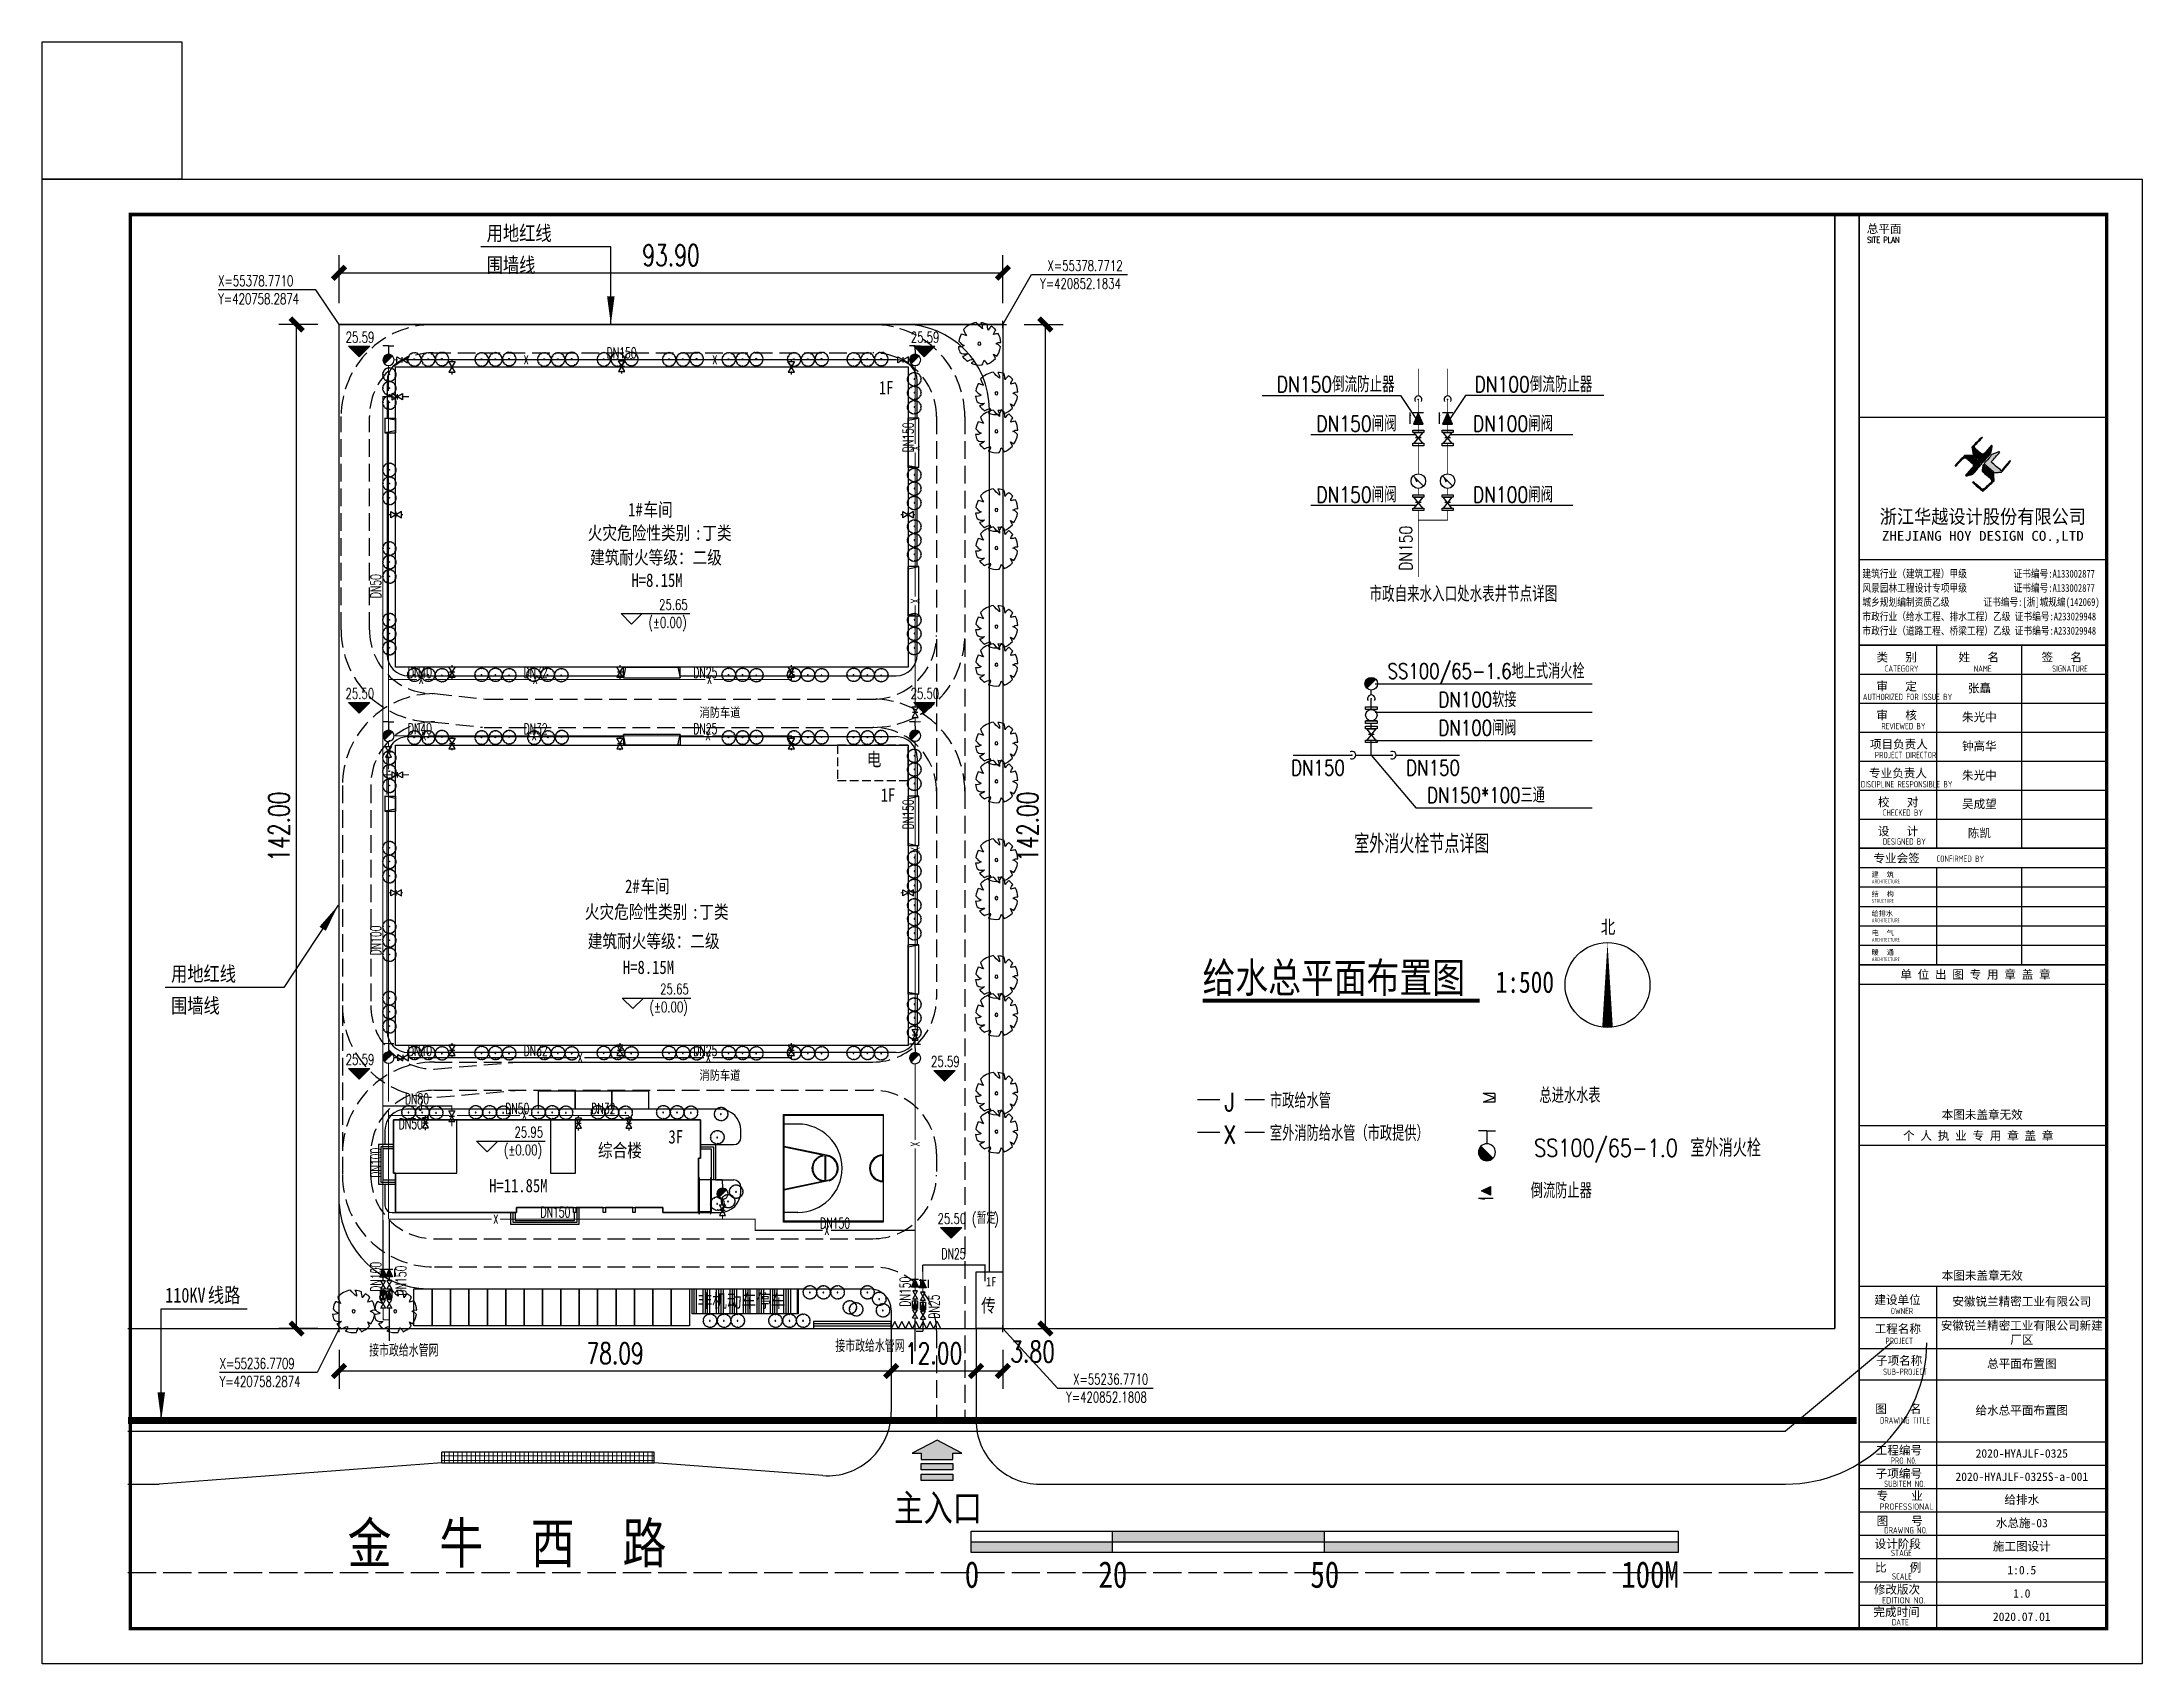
# Model space of a CAD drawing. Header units: millimetres. Extents: x 418357 to 841680, y 53918 to 109839.
# Drawn here: x 420716.3 to 421013.3, y 54734.1 to 54963.5 of the extents above; entities that cross this region are included whole.
import ezdxf
from ezdxf.enums import TextEntityAlignment as Align

# ---------------------------------------------------------------- set-up
doc = ezdxf.new("R2010")
doc.units = ezdxf.units.MM
for name, pattern in [('CENTER2', [1.125, 0.75, -0.125, 0.125, -0.125]), ('CONTINOUS', [0]), ('DASH', [0.35, 0.25, -0.1]), ('X3', [5, 4, -1]), ('X5', [3, 2, -1])]:
    doc.linetypes.add(name, pattern=pattern)
for name, color, linetype in [('0 - 填充', 251, 'Continuous'), ('0 - 建筑控制线', 40, 'Continuous'), ('0 - 新建建筑', 7, 'Continuous'), ('0 - 消防车道', 40, 'Continuous'), ('0 - 绿化2', 74, 'Continuous'), ('0-建筑立面', 255, 'Continuous'), ('0P-DIMENSION', 201, 'Continuous'), ('DIM_COOR', 171, 'Continuous'), ('DIM_ELEV', 171, 'Continuous'), ('DIM_LEAD', 171, 'Continuous'), ('DIM_SYMB', 171, 'Continuous'), ('DN_G', 4, 'Continuous'), ('EQ-室外', 32, 'Continuous'), ('EQUIP_消火栓', 7, 'Continuous'), ('GL_DIM', 3, 'Continuous'), ('LV', 3, 'Continuous'), ('PIPE-消防', 1, 'Continuous'), ('PIPE-给水', 3, 'Continuous'), ('PKNG-TSRP', 83, 'Continuous'), ('PUB_DIM', 171, 'Continuous'), ('PUB_TEXT', 7, 'Continuous'), ('PUB_TITLE', 171, 'Continuous'), ('STAIR', 3, 'Continuous'), ('TEXT_消防', 7, 'Continuous'), ('TEXT_给水', 7, 'Continuous'), ('TK', 4, 'Continuous'), ('TREE', 8, 'Continuous'), ('TWT_TEXT', 7, 'Continuous'), ('VALVE_消防', 7, 'Continuous'), ('VALVE_给水', 7, 'Continuous'), ('WP_F', 1, 'Continuous'), ('WP_F_PJ', 7, 'Continuous'), ('WP_G', 6, 'Continuous'), ('WP_G_PJ', 7, 'Continuous'), ('体育设施', 7, 'Continuous'), ('围墙线', 32, 'Continuous'), ('建设布局', 7, 'Continuous'), ('给水', 3, 'Continuous'), ('规划110kV线路', 255, 'Continuous'), ('道路网', 7, 'Continuous')]:
    doc.layers.add(name, color=color, linetype=linetype)
doc.layers.add('0 - 已设计道路中心线', color=1, linetype='CENTER2', lineweight=50)
doc.layers.add('0 - 已设计道路边线', color=140, linetype='Continuous', lineweight=50)
doc.styles.add('-宋体', font='', dxfattribs={"width": 0.8})
doc.styles.add('_HZTXT', font='TXT', dxfattribs={"width": 0.8, "bigfont": 'HZTXT'})
doc.styles.add('_TCH_DIM', font='SIMPLEX', dxfattribs={"bigfont": 'GBCBIG'})
doc.styles.add('_TCH_DIM_T3', font='SIMPLEX', dxfattribs={"width": 0.705882, "bigfont": 'GBCBIG'})
doc.styles.add('_TWT_DIM', font='SIMPLEX', dxfattribs={"width": 0.8, "height": 3.5, "bigfont": 'HZTXT'})
doc.styles.add('_TWT_PIPEDN', font='SIMPLEX', dxfattribs={"width": 0.8, "height": 3, "bigfont": 'HZTXT'})
doc.styles.add('_TWT_PIPETEXT', font='COMPLEX', dxfattribs={"width": 0.8, "height": 2.5, "bigfont": 'HZTXT'})
doc.styles.add('DIM_FONT', font='SIMPLEX', dxfattribs={"width": 0.7, "bigfont": 'GBCBIG'})
doc.styles.add('HT', font='simhei.ttf', dxfattribs={"width": 0.8})
doc.styles.add('HZ', font='rs.shx', dxfattribs={"width": 0.8, "bigfont": 'hztxt.shx'})
doc.styles.add('ROMANS', font='ROMANS.shx', dxfattribs={"width": 0.8})
doc.styles.get("Standard").update_dxf_attribs({"font": 'txt', "bigfont": 'gbcbig.shx'})
doc.styles.add('TSSD_REIN', font='tssdeng.shx', dxfattribs={"width": 0.7, "bigfont": 'tssdchn.shx'})
doc.styles.add('图签宋体', font='', dxfattribs={"height": 300})
doc.styles.add('图签黑体', font='simhei.ttf', dxfattribs={"height": 550})
doc.styles.add('宋体', font='', dxfattribs={"width": 0.8})
doc.styles.get('-宋体').set_extended_font_data('SimSun')
doc.styles.get('图签宋体').set_extended_font_data('NSimSun')
doc.styles.get('宋体').set_extended_font_data('SimSun')
doc.linetypes.add('FENCELINE2', pattern='A,6.35,-2.54,[132,ltypeshp.shx,S=2.54,R=0,X=-2.54,Y=0],-2.54,25.4', length=36.83)
doc.dimstyles.new('_TCH_ARCH_M_M&&1', dxfattribs={"dimtxt": 2.975, "dimasz": 1.8, "dimexe": 2.5, "dimexo": 3, "dimgap": 1, "dimtad": 1, "dimzin": 0, "dimdsep": 46, "dimtxsty": '_TCH_DIM_T3', "dimblk": 'ARCHTICK', "dimcen": 0.09, "dimclrt": 7, "dimazin": 2, "dimtfac": 1, "dimtix": 1, "dimtmove": 2, "dimatfit": 3, "dimfxl": 0, "dimtolj": 1, "dimtzin": 0, "dimarcsym": 0})

msp = doc.modelspace()

# ---------------------------------------------------------------- texts
at = {"layer": 'GL_DIM', "style": 'DIM_FONT', "width": 0.8}
for s, p in [('J', (420884.246, 54813.618)), ('X', (420884.246, 54809.012))]:
    msp.add_text(s, height=2.596, rotation=359.94778, dxfattribs=at).set_placement(p, align=Align.MIDDLE)
at = {"layer": 'PUB_TEXT', "lineweight": -2}
for s, height, style, width, p in [('用地红线', 2.103, 'HT', 0.8, (420779.173, 54935.449)), ('围墙线', 2.103, 'HT', 0.8, (420779.173, 54930.945)), ('X=55378.7710', 1.4875, '_TCH_DIM', 0.705882, (420741.205, 54929.024)), ('X=55378.7712', 1.4875, '_TCH_DIM', 0.705882, (420858.494, 54931.165)), ('Y=420758.2874', 1.4875, '_TCH_DIM', 0.705882, (420741.205, 54926.469)), ('Y=420852.1834', 1.4875, '_TCH_DIM', 0.705882, (420857.444, 54928.619)), ('25.59', 1.4875, '_TCH_DIM', 0.705882, (420759.23, 54921.037)), ('25.59', 1.4875, '_TCH_DIM', 0.705882, (420839.148, 54921.037)), ('1#', 1.8987, '宋体', 0.8, (420799.175, 54896.452)), ('车间', 1.8987, '宋体', 0.8, (420801.336, 54896.452)), ('火灾危险性类别', 1.8987, '宋体', 0.8, (420793.461, 54893.151)), (':', 1.899, '宋体', 0.8, (420808.584, 54893.151)), ('丁类', 1.8987, '宋体', 0.8, (420809.664, 54893.151)), ('建筑耐火等级：二级', 1.8987, '宋体', 0.8, (420793.787, 54889.691)), ('H=8.15M', 1.8987, '宋体', 0.8, (420799.645, 54886.48)), ('25.65', 1.4875, '_TCH_DIM', 0.705882, (420803.55, 54883.224)), ('(%%P0.00)', 1.4875, '_TCH_DIM', 0.705882, (420802.05, 54880.686)), ('25.50', 1.4875, '_TCH_DIM', 0.705882, (420759.209, 54870.643)), ('25.50', 1.4875, '_TCH_DIM', 0.705882, (420839.127, 54870.643)), ('电', 1.899, '宋体', 0.8, (420832.917, 54861.142)), ('1F', 1.8987, '宋体', 0.8, (420834.893, 54856.084)), ('2#', 1.8987, '宋体', 0.8, (420798.749, 54843.184)), ('车间', 1.8987, '宋体', 0.8, (420800.909, 54843.184)), ('火灾危险性类别', 1.8987, '宋体', 0.8, (420793.044, 54839.569)), ('丁类', 1.8987, '宋体', 0.8, (420809.247, 54839.569)), (':', 1.899, '宋体', 0.8, (420808.166, 54839.569)), ('北', 1.899, '宋体', 0.8, (420936.722, 54837.427)), ('建筑耐火等级：二级', 1.8987, '宋体', 0.8, (420793.462, 54835.433)), ('用地红线', 2.103, 'HT', 0.8, (420734.537, 54830.704)), ('H=8.15M', 1.8987, '宋体', 0.8, (420798.435, 54831.732)), ('给水总平面布置图', 4.2532, '宋体', 0.8, (420880.413, 54829.088)), ('25.65', 1.4875, '_TCH_DIM', 0.705882, (420803.707, 54828.855)), ('1:500', 3.038, '-宋体', 0.8, (420921.862, 54829.064)), ('围墙线', 2.103, 'HT', 0.8, (420734.537, 54826.201)), ('(%%P0.00)', 1.4875, '_TCH_DIM', 0.705882, (420802.207, 54826.317)), ('25.59', 1.4875, '_TCH_DIM', 0.705882, (420759.23, 54818.891)), ('25.59', 1.4875, '_TCH_DIM', 0.705882, (420842.015, 54818.611)), ('25.95', 1.4875, '_TCH_DIM', 0.705882, (420783.102, 54808.618)), ('3F', 1.8987, '宋体', 0.8, (420804.878, 54807.757)), ('(%%P0.00)', 1.4875, '_TCH_DIM', 0.705882, (420781.602, 54806.081)), ('综合楼', 1.8987, '宋体', 0.8, (420794.903, 54805.834)), ('H=11.85M', 1.8987, '宋体', 0.8, (420779.509, 54800.856)), ('25.50', 1.4875, '_TCH_DIM', 0.705882, (420842.937, 54796.389)), ('(', 1.488, '_TCH_DIM', 0.705882, (420847.787, 54796.389)), (')', 1.488, '_TCH_DIM', 0.705882, (420850.945, 54796.389)), ('线路', 2.103, 'HT', 0.8, (420739.745, 54785.255)), ('1F', 1.3291, '宋体', 0.8, (420849.804, 54787.539, -0.879)), ('110KV', 2.103, 'HT', 0.8, (420733.696, 54785.255)), ('非机动车停车', 1.8987, '宋体', 0.8, (420808.99, 54784.554)), ('传', 1.899, '宋体', 0.8, (420849.104, 54783.895)), ('X=55236.7709', 1.4875, '_TCH_DIM', 0.705882, (420741.404, 54775.899)), ('Y=420758.2874', 1.4875, '_TCH_DIM', 0.705882, (420741.404, 54773.345)), ('X=55236.7710', 1.4875, '_TCH_DIM', 0.705882, (420862.115, 54773.685)), ('Y=420852.1808', 1.4875, '_TCH_DIM', 0.705882, (420861.115, 54771.131)), ('主入口', 3.7975, '宋体', 0.8, (420836.802, 54754.32)), ('金', 5.696, '宋体', 0.8, (420759.499, 54748.397)), ('牛', 5.696, '宋体', 0.8, (420772.461, 54748.397)), ('路', 5.696, '宋体', 0.8, (420798.385, 54748.397)), ('西', 5.696, '宋体', 0.8, (420785.423, 54748.397))]:
    msp.add_text(s, height=height, dxfattribs=dict(at, style=style, width=width)).set_placement(p)
at = {"layer": 'PUB_TEXT', "style": '_HZTXT', "width": 0.8}
msp.add_text('SS100/65-1.0 室外消火栓', height=2.49231, rotation=359.94778, dxfattribs=at).set_placement((420927.305, 54805.899))
at = {"layer": 'PUB_TEXT', "lineweight": -2, "style": '_TCH_DIM'}
msp.add_text('暂定', height=1.6879, dxfattribs=at).set_placement((420848.487, 54796.389))
at = {"layer": 'TEXT_消防', "lineweight": -2, "style": '_TWT_PIPETEXT', "width": 0.64}
for p in [(420784.424, 54917.956), (420811.103, 54917.956), (420769.57, 54872.747), (420785.676, 54872.747), (420810.349, 54872.747), (420769.933, 54864.785), (420785.53, 54864.785), (420810.131, 54864.785), (420792.045, 54819.267), (420810.179, 54819.267), (420784.154, 54811.084), (420780.132, 54796.424), (420826.943, 54794.859)]:
    msp.add_text('X', height=1.25, dxfattribs=at).set_placement(p)
at = {"layer": 'TEXT_消防', "linetype": 'Continuous', "lineweight": -2, "style": '_TWT_PIPEDN', "width": 0.64}
for s, p in [('DN150', (420796.139, 54918.831)), ('DN40', (420768.016, 54873.622)), ('DN32', (420784.379, 54873.622)), ('DN25', (420808.379, 54873.622)), ('DN40', (420768.016, 54865.66)), ('DN32', (420784.379, 54865.66)), ('DN25', (420808.379, 54865.66)), ('DN40', (420768.016, 54820.142)), ('DN32', (420784.379, 54820.142)), ('DN25', (420808.379, 54820.142)), ('DN50', (420781.798, 54811.959)), ('DN32', (420793.961, 54811.959)), ('DN50', (420766.729, 54809.793)), ('DN150', (420786.777, 54797.299)), ('DN150', (420826.329, 54795.734))]:
    msp.add_text(s, height=1.5, dxfattribs=at).set_placement(p)
for p in [(420839.517, 54905.507), (420839.517, 54852.188), (420767.794, 54786.251), (420839.094, 54784.677)]:
    msp.add_text('DN150', height=1.5, rotation=90, dxfattribs=at).set_placement(p)
at = {"layer": 'TEXT_消防', "lineweight": -2, "style": '_TWT_PIPETEXT', "width": 0.64}
for rotation, p in [(90, (420840.392, 54905.74)), (270, (420839.142, 54884.821)), (270, (420839.142, 54849.658)), (90, (420840.392, 54807.316))]:
    msp.add_text('X', height=1.25, rotation=rotation, dxfattribs=at).set_placement(p)
at = {"layer": 'TEXT_给水', "linetype": 'Continuous', "lineweight": -2, "style": '_TWT_PIPEDN', "width": 0.64}
for s, p in [('DN50', (420764.24, 54884.873)), ('DN100', (420764.24, 54834.353)), ('DN100', (420764.24, 54802.921)), ('DN100', (420764.25, 54786.785)), ('DN25', (420843.197, 54782.98))]:
    msp.add_text(s, height=1.5, rotation=90, dxfattribs=at).set_placement(p)
for s, p in [('DN80', (420767.609, 54813.315)), ('DN25', (420843.482, 54791.406))]:
    msp.add_text(s, height=1.5, dxfattribs=at).set_placement(p)
at = {"layer": 'TEXT_给水', "lineweight": -2, "style": '_TWT_PIPETEXT', "width": 0.64}
msp.add_text('J', height=1.25, dxfattribs=at).set_placement((420769.54, 54812.44))
at = {"layer": 'TWT_TEXT', "style": '_HZTXT', "width": 0.8}
for s, p in [('市政给水管', (420889.942, 54812.728)), (' 总进水水表 ', (420926.522, 54813.477)), ('室外消防给水管（市政提供）', (420889.942, 54808.122)), ('倒流防止器', (420926.83, 54800.01))]:
    msp.add_text(s, height=2.16, dxfattribs=at).set_placement(p)
at = {"layer": 'TWT_TEXT', "lineweight": -2, "style": '_TWT_PIPEDN', "width": 0.8}
for p in [(420762.551, 54777.622), (420828.476, 54778.251)]:
    msp.add_text('接市政给水管网', height=1.75, dxfattribs=at).set_placement(p)

# ---------------------------------------------------------------- blocks, each defined once
blk = doc.blocks.new('A$C18C27DA3')
at = {"layer": '0-建筑立面', "color": 8}
blk.add_lwpolyline([(73980, 1500), (1500, 1500), (1500, 43980), (73980, 43980)], close=True, dxfattribs=at)
at = {"layer": 'STAIR', "color": 8, "lineweight": -2}
for p, q in [((0, 36740), (0, 34640)), ((0, 36740), (1500, 36740)), ((1500, 36440), (0, 36740)), ((1500, 36740), (1500, 34640)), ((75480, 36740), (73980, 36740)), ((73980, 29740), (73980, 36740)), ((73980, 36440), (75480, 36740)), ((75480, 29740), (75480, 36740)), ((1500, 34940), (0, 34640)), ((0, 34640), (1500, 34640)), ((73980, 30040), (75480, 29740)), ((75480, 29740), (73980, 29740)), ((75480, 15740), (73980, 15740)), ((73980, 8740), (73980, 15740)), ((73980, 15440), (75480, 15740)), ((75480, 8740), (75480, 15740)), ((73980, 9040), (75480, 8740)), ((75480, 8740), (73980, 8740)), ((33740, 0), (33740, 1500)), ((33740, 1500), (41740, 1500)), ((34040, 1500), (33740, 0)), ((41440, 1500), (41740, 0)), ((41740, 0), (41740, 1500)), ((33740, 0), (41740, 0))]:
    blk.add_line(p, q, dxfattribs=at)
blk = doc.blocks.new('A$C3CD84E03')
at = {"layer": '0-建筑立面', "color": 8}
blk.add_lwpolyline([(1500, 42480), (73980, 42480), (73980, 0), (1500, 0)], close=True, dxfattribs=at)
at = {"layer": 'STAIR', "color": 8, "lineweight": -2}
for p, q in [((41740, 43980), (33740, 43980)), ((33740, 43980), (33740, 42480)), ((34040, 42480), (33740, 43980)), ((41740, 42480), (33740, 42480)), ((41440, 42480), (41740, 43980)), ((41740, 43980), (41740, 42480)), ((0, 35240), (0, 33140)), ((0, 35240), (1500, 35240)), ((1500, 34940), (0, 35240)), ((1500, 33440), (0, 33140)), ((0, 33140), (1500, 33140)), ((1500, 35240), (1500, 33140)), ((75480, 35240), (73980, 35240)), ((73980, 28240), (73980, 35240)), ((73980, 34940), (75480, 35240)), ((75480, 28240), (75480, 35240)), ((73980, 28540), (75480, 28240)), ((75480, 28240), (73980, 28240)), ((75480, 14240), (73980, 14240)), ((73980, 7240), (73980, 14240)), ((73980, 13940), (75480, 14240)), ((75480, 7240), (75480, 14240)), ((73980, 7540), (75480, 7240)), ((75480, 7240), (73980, 7240))]:
    blk.add_line(p, q, dxfattribs=at)
blk = doc.blocks.new('A$C33EE2192')
at = {"color": 8}
blk.add_lwpolyline([(2100, 14840), (45540, 14840), (45540, 9400), (45240, 9400), (45240, 1700), (40200, 1700), (40200, 2400), (36295, 2400), (36295, 1700), (35945, 1700), (35945, 2400), (32095, 2400), (32095, 1700), (31745, 1700), (31745, 2400), (27895, 2400), (27895, 1700), (27545, 1700), (27545, 2400), (19495, 2400), (19495, 1700), (2400, 1700), (2400, 7300), (2100, 7300), (2100, 14840), (45540, 14840)], close=True, dxfattribs=at)
at = {"layer": 'STAIR', "color": 8}
for p, q in [((45540, 10720), (47040, 10720)), ((47040, 10720), (47040, 1820)), ((45300, 6320), (45240, 6320)), ((46920, 6320), (45360, 6320)), ((47640, 6320), (46980, 6320)), ((18720, 0), (18720, 1700)), ((18720, 1700), (19320, 1700)), ((28320, 0), (18720, 0)), ((19320, 1700), (19320, 600)), ((19320, 600), (27720, 600)), ((27720, 600), (27720, 1700)), ((28320, 2400), (28320, 0)), ((45300, 1820), (45240, 1820)), ((46920, 1820), (45360, 1820)), ((47040, 1820), (46980, 1820))]:
    blk.add_line(p, q, dxfattribs=at)
for points in [[(2100, 11320), (0, 11320), (0, 5720), (2400, 5720)], [(2100, 11020), (300, 11020), (300, 6020), (2400, 6020)], [(2100, 10720), (600, 10720), (600, 6320), (2400, 6320)], [(45540, 11320), (47640, 11320), (47640, 6320)], [(45540, 11020), (47340, 11020), (47340, 6320)], [(28020, 2400), (28020, 300), (19020, 300), (19020, 1700)]]:
    blk.add_lwpolyline(points, dxfattribs=at)
for points in [[(45300, 1520), (45360, 1520), (45360, 6620), (45300, 6620), (45300, 1520)], [(46920, 1520), (46980, 1520), (46980, 6620), (46920, 6620), (46920, 1520)]]:
    blk.add_lwpolyline(points, close=True, dxfattribs=at)
blk = doc.blocks.new('cp')
at = {"color": 8}
blk.add_line((49359.91, 21065.08), (49359.91, 21065.08), dxfattribs=at)
at = {"layer": '围墙线', "color": 8, "linetype": 'Continuous'}
for p, q in [((49359.91, 21072.08), (49358.91, 21071.58)), ((49358.91, 21071.58), (49359.91, 21071.08)), ((49359.91, 21071.08), (49358.91, 21070.58)), ((49358.91, 21070.58), (49359.91, 21070.08)), ((49359.91, 21070.08), (49358.91, 21069.58)), ((49358.91, 21069.58), (49359.91, 21069.08)), ((49359.91, 21069.08), (49358.91, 21068.58)), ((49359.91, 21069.08), (49358.91, 21068.58)), ((49358.91, 21068.58), (49359.91, 21068.08)), ((49358.91, 21068.58), (49359.91, 21068.08)), ((49359.91, 21068.08), (49358.91, 21067.58)), ((49358.91, 21067.58), (49359.91, 21067.08)), ((49359.91, 21067.08), (49358.91, 21066.58)), ((49358.91, 21066.58), (49359.91, 21066.08)), ((49359.91, 21066.08), (49358.91, 21065.58)), ((49358.91, 21065.58), (49359.91, 21065.08)), ((49359.91, 21065.08), (49358.91, 21065.08)), ((49358.91, 21065.08), (49358.91, 21054.08)), ((49359.26, 21065.08), (49359.26, 21054.08)), ((49359.56, 21065.08), (49359.56, 21054.08)), ((49359.91, 21054.08), (49359.91, 21065.08)), ((49358.91, 21054.08), (49359.91, 21054.08))]:
    blk.add_line(p, q, dxfattribs=at)
blk = doc.blocks.new('$plan$00003853')
at = {"layer": '0 - 绿化2', "color": 8}
blk.add_lwpolyline([(227, 1020, -0.0647787), (482, 928, -0.1405018), (396, 691, 0.0226934), (675, 782, -0.0794517), (887, 533, 0.1678905), (592, 468, 0.0273152), (999, 345, -0.1722772), (998, -362, -0.0667229), (654, -389, -0.0623047), (849, -572, -0.091342), (592, -836, -0.1434388), (285, -705, 0.2132934), (366, -986, -0.068191), (89, -1047, -0.2787536), (-132, -757, 0.2212102), (-146, -1029, -0.0810685), (-464, -929, 0.0348218), (-501, -626, 0.431768), (-644, -818, -0.134445), (-967, -375, -0.0548289), (-808, -178, 0.035323), (-1051, -141, -0.1158472), (-1001, 342), (-767, 368), (-931, 457, -0.1207895), (-611, 836, -0.1929538), (-378, 705, 0.2486704), (-432, 953, -0.109754), (15, 1047, -0.045563), (77, 823, 0.1661264)], format="xyb", close=True, dxfattribs=at)
blk.add_circle((13, -7), 75.6, dxfattribs=at)
blk = doc.blocks.new('JTTT')
h = blk.add_hatch(color=1)
h.paths.add_polyline_path([(-3, -2.4), (-3, -3.6), (3, -3.6), (3, -2.4), (4.7, -2.4), (0, 0), (-4.7, -2.4)])
h.paths.add_polyline_path([(3, -5.6), (-3, -5.6), (-3, -4.4), (3, -4.4)])
h.paths.add_polyline_path([(3, -7.6), (-3, -7.6), (-3, -6.4), (3, -6.4)])
blk.add_lwpolyline([(-3, -2.4), (-3, -3.6), (3, -3.6), (3, -2.4), (4.7, -2.4), (0, 0), (-4.7, -2.4), (-3, -2.4)])
for points in [[(3, -5.6), (-3, -5.6), (-3, -4.4), (3, -4.4)], [(3, -7.6), (-3, -7.6), (-3, -6.4), (3, -6.4)]]:
    blk.add_lwpolyline(points, close=True)
blk = doc.blocks.new('BRANCHD', base_point=(0.5, 0.5))
at = {"color": 8}
for p, q in [((0.95, 0.74), (0.93, 0.75)), ((0.96, 0.69), (0.95, 0.74)), ((0.97, 0.69), (0.96, 0.69)), ((0.99, 0.67), (0.97, 0.69)), ((0.97, 0.59), (0.99, 0.59)), ((0.97, 0.57), (0.97, 0.59)), ((1.01, 0.55), (0.97, 0.57)), ((0.98, 0.65), (0.99, 0.67)), ((1, 0.62), (0.98, 0.65)), ((0.99, 0.59), (1, 0.62)), ((1, 0.5), (1.01, 0.52)), ((1.01, 0.52), (1.01, 0.55))]:
    blk.add_line(p, q, dxfattribs=at)
blk = doc.blocks.new('M_F16')
at = {"xscale": 1016, "yscale": 1016, "zscale": 1016}
for rotation in [150, 180, 120, 90, 59.99999999999999, 30, 330.0000000000001, 210, 240, 270, 300.0000000000001]:
    blk.add_blockref('BRANCHD', (3, 9), dxfattribs=dict(at, rotation=rotation))
blk.add_blockref('BRANCHD', (3, 9), dxfattribs=at)
at = {"width": 0.8, "flags": 9}
for tag in ['YSIZE', 'XSIZE']:
    blk.add_attdef(tag, (0, 0), '', height=0.2, dxfattribs=at)
blk = doc.blocks.new('SHU1')
at = {"layer": 'LV', "color": 8, "lineweight": -2}
for radius in [137, 92.1]:
    blk.add_circle((214, 644), radius, dxfattribs=at)
at = {"layer": 'LV', "color": 8, "xscale": 4.5, "yscale": 4.5, "zscale": 4.5}
blk.add_blockref('M_F16', (267, 678), dxfattribs=at)
blk = doc.blocks.new('A$C7F6F64A1')
h = blk.add_hatch(color=256)
h.paths.add_polyline_path([(20.95, 7.35), (0.95, 7.35), (0.95, 5.85), (20.95, 5.85)])
h.paths.add_polyline_path([(50.95, 8.85), (20.95, 8.85), (20.95, 7.35), (50.95, 7.35)])
h.paths.add_polyline_path([(100.95, 7.35), (50.95, 7.35), (50.95, 5.85), (100.95, 5.85)])
for p, q in [((0.95, 5.85), (0.95, 8.85)), ((0.95, 7.35), (100.95, 7.35)), ((20.95, 5.85), (20.95, 8.85)), ((50.95, 5.85), (50.95, 8.85))]:
    blk.add_line(p, q)
blk.add_lwpolyline([(0.95, 8.85), (100.95, 8.85), (100.95, 5.85), (0.95, 5.85)], close=True)
at = {"layer": 'PUB_TEXT', "lineweight": -2, "style": 'HT', "width": 0.8}
for s, height, p in [('0', 3.76, (0.04, 0.85)), ('20', 3.755, (18.96, 0.85)), ('50', 3.755, (48.93, 0.85)), ('100M', 3.755, (92.89, 0.85))]:
    blk.add_text(s, height=height, dxfattribs=at).set_placement(p)
blk = doc.blocks.new('A$C33FC64F1')
at = {"layer": '体育设施'}
for p, q in [((0.1, 0.1), (0.1, 15.1)), ((0.1, 15.1), (14.1, 15.1)), ((2.05, 13.85), (0.1, 13.85)), ((5.56, 9.47), (0.1, 10.6)), ((6.33, 9.4), (0.12, 10.7)), ((4.79, 9.08), (4.85, 9)), ((4.83, 9.11), (4.89, 9.03)), ((5.85, 9.35), (5.85, 5.85)), ((5.95, 9.35), (5.95, 5.85)), ((14.05, 5.8), (14.05, 9.4)), ((4.05, 7.63), (4.15, 7.63)), ((4.05, 7.58), (4.15, 7.58)), ((4.22, 6.82), (4.31, 6.87)), ((4.24, 6.77), (4.33, 6.82)), ((4.25, 8.43), (4.34, 8.38)), ((4.27, 8.47), (4.36, 8.43)), ((4.75, 6.15), (4.81, 6.23)), ((4.79, 6.12), (4.85, 6.2)), ((5.56, 5.73), (0.1, 4.6)), ((6.33, 5.8), (0.12, 4.5)), ((2.05, 1.35), (0.1, 1.35)), ((14.1, 0.1), (0.1, 0.1))]:
    blk.add_line(p, q, dxfattribs=at)
blk.add_lwpolyline([(14.1, 0), (0, 0), (0, 15.2), (14.1, 15.2), (14.1, 0)], close=True, dxfattribs=at)
for centre, radius, start, end in [((2.05, 7.6), 6.25, 270, 90), ((5.9, 7.6), 1.85, 126.8189, 151.8608), ((5.9, 7.6), 1.75, 126.828, 151.8481), ((5.9, 7.6), 1.85, 100.2284, 125.2702), ((5.9, 7.6), 1.75, 91.5918, 125.1632), ((5.9, 7.6), 1.75, 271.5918, 88.4082), ((5.9, 7.6), 1.85, 288.3314, 79.9498), ((14.1, 7.6), 1.9, 90, 270), ((14.1, 7.6), 1.8, 90, 270), ((5.9, 7.6), 1.85, 153.4095, 179.0817), ((5.9, 7.6), 1.85, 180.6303, 204.9571), ((5.9, 7.6), 1.75, 153.3571, 179.0255), ((5.9, 7.6), 1.75, 180.6576, 204.8155), ((5.9, 7.6), 1.85, 206.5058, 231.4034), ((5.9, 7.6), 1.75, 206.4626, 231.3382), ((5.9, 7.6), 1.85, 232.9522, 259.7716), ((5.9, 7.6), 1.75, 232.9753, 268.4082)]:
    blk.add_arc(centre, radius, start, end, dxfattribs=at)
blk = doc.blocks.new('rqwr')
at = {"layer": '0 - 消防车道', "color": 8, "linetype": 'DASH', "ltscale": 10}
for p, q in [((420772.29, 55378.77), (420833.79, 55378.77)), ((420771.59, 55374.77), (420833.79, 55374.77)), ((420758.59, 55335.57), (420758.59, 55365.77)), ((420762.59, 55335.57), (420762.59, 55365.77)), ((420842.79, 55365.77), (420842.79, 55312.79)), ((420846.79, 55365.77), (420846.79, 55312.79)), ((420771.77, 55326.57), (420779.01, 55325.79)), ((420779.01, 55325.79), (420833.79, 55325.79)), ((420771.34, 55322.6), (420778.58, 55321.81)), ((420778.8, 55321.79), (420833.79, 55321.79)), ((420758.77, 55313.57), (420758.77, 55258.48)), ((420762.77, 55313.57), (420762.77, 55282.47)), ((420842.79, 55312.79), (420842.79, 55283.47)), ((420846.79, 55312.79), (420846.79, 55223.77)), ((420771.77, 55274.47), (420833.79, 55274.47)), ((420771.77, 55273.47), (420783.54, 55274.47)), ((420783.54, 55274.47), (420833.79, 55274.47)), ((420771.77, 55270.47), (420833.79, 55270.47)), ((420772.11, 55269.49), (420783.88, 55270.49)), ((420762.77, 55258.48), (420762.77, 55261.47)), ((420842.79, 55261.47), (420842.79, 55258.48)), ((420771.77, 55249.48), (420833.79, 55249.48)), ((420771.77, 55245.48), (420833.79, 55245.48)), ((420842.79, 55236.48), (420842.79, 55223.77))]:
    blk.add_line(p, q, dxfattribs=at)
for centre, radius, start, end in [((420771.59, 55365.77), 13, 90, 180), ((420833.79, 55365.77), 13, 0, 90), ((420771.59, 55365.77), 9, 90, 180), ((420833.79, 55365.77), 9, 0, 90), ((420771.59, 55335.57), 13, 180, 270), ((420771.59, 55335.57), 9, 180, 270), ((420833.79, 55334.79), 9, 270, 0), ((420833.79, 55334.79), 13, 270, 0), ((420771.77, 55313.57), 13, 90, 180), ((420833.79, 55312.79), 13, 0, 90), ((420771.77, 55313.57), 9, 90, 180), ((420833.79, 55312.79), 9, 0, 90), ((420771.77, 55282.47), 13, 180, 270), ((420771.77, 55282.47), 9, 180, 270), ((420833.79, 55283.47), 9, 270, 0), ((420771.77, 55261.47), 13, 90, 180), ((420771.77, 55261.47), 9, 90, 180), ((420833.79, 55261.47), 9, 360, 90), ((420771.77, 55258.48), 13, 180, 270), ((420771.77, 55258.48), 9, 180, 270), ((420833.79, 55258.48), 9, 270, 360), ((420833.79, 55236.48), 9, 0, 90)]:
    blk.add_arc(centre, radius, start, end, dxfattribs=at)
at = {"layer": 'PUB_TEXT', "color": 8, "lineweight": -2, "style": '宋体', "width": 0.8}
for s, height, p in [('1F', 1.899, (420834.64, 55368.88)), ('消防车道', 1.329, (420809.26, 55323.26)), ('消防车道', 1.329, (420809.26, 55271.95))]:
    blk.add_text(s, height=height, dxfattribs=at).set_placement(p)
blk = doc.blocks.new('$JIEG1')
at = {"color": 0, "linetype": 'Continuous'}
blk.add_arc((0, 0), 0.5, 59.6885, 300.3115, dxfattribs=at)
at = {"color": 0}
blk.add_point((0, 0), dxfattribs=at)
blk = doc.blocks.new('$FL')
for p, q in [((-0.5, -0.5), (-0.5, 0.5)), ((-0.5, 0.5), (0.5, 0.5)), ((0.5, 0.5), (0.5, -0.5)), ((0.5, -0.5), (-0.5, -0.5))]:
    blk.add_line(p, q)
blk = doc.blocks.new('$VA028_1')
for p, q in [((-0.49, -0.52), (-0.49, 0.48)), ((0.5, -0.52), (0.5, 0.48))]:
    blk.add_line(p, q)
blk.add_circle((0, 0), 0.5)
at = {"style": 'HZ', "width": 0.7, "flags": 1}
for tag in ['UNIT', 'WHAT', 'SPEC']:
    blk.add_attdef(tag, (0, 0), '', height=0.001, dxfattribs=at)
blk = doc.blocks.new('$VA003_1')
blk.add_line((0, -0.26), (0, 0.26))
blk.add_lwpolyline([(-0.5, 0.4), (-0.5, -0.4), (0.5, 0.4), (0.5, -0.4)], close=True)
at = {"width": 0.7, "flags": 1}
for tag in ['UNIT', 'WHAT', 'SPEC']:
    blk.add_attdef(tag, (0, 0), '', height=0.001, dxfattribs=at)
blk = doc.blocks.new('$QC001_2')
blk.add_line((-141, 59), (141, 341))
at = {"const_width": 200}
blk.add_lwpolyline([(71, 271, 0.668179), (-100, 200, 0.198912), (-71, 129, 1)], format="xyb", dxfattribs=at)
blk.add_circle((0, 200), 200)
at = {"style": 'HZ', "flags": 1}
for tag in ['UNIT', 'WHAT', 'SPEC']:
    blk.add_attdef(tag, (0, 0), '', height=0.0008, dxfattribs=at)
blk = doc.blocks.new('13124')
at = {"layer": 'DN_G', "elevation": 207178.02}
for points in [[(441606.53, 3384330.34), (441614.84, 3384330.34), (441650.9, 3384330.34)], [(441606.53, 3384324.5), (441614.84, 3384324.5), (441650.9, 3384324.5)], [(441606.53, 3384318.73), (441614.84, 3384318.73), (441650.9, 3384318.73)], [(441605.73, 3384315.73), (441614.84, 3384304.94), (441650.9, 3384304.94)]]:
    blk.add_lwpolyline(points, dxfattribs=at)
at = {"layer": 'WP_G'}
for p, q in [((441605.73, 3384328.05, 207178.02), (441605.73, 3384329.04, 207178.02)), ((441605.73, 3384325.09, 207178.02), (441605.73, 3384327.27, 207178.02)), ((441605.73, 3384321.13, 207178.02), (441605.73, 3384322.23, 207178.02)), ((441605.73, 3384315.73, 207178.02), (441605.73, 3384318.8, 207178.02)), ((441589.72, 3384315.73, 207178.02), (441601.76, 3384315.73, 207178.02)), ((441602.54, 3384315.73, 207178.02), (441605.73, 3384315.73, 207178.02)), ((441605.73, 3384315.73, 207178.02), (441610.02, 3384315.73, 207178.02)), ((441610.8, 3384315.73, 207178.02), (441623.77, 3384315.73, 207178.02))]:
    blk.add_line(p, q, dxfattribs=at)
at = {"layer": 'WP_F_PJ', "xscale": 0.006481481567844749, "yscale": 0.006481481567844749, "zscale": 0.006481481567844749}
blk.add_blockref('$QC001_2', (441605.73, 3384329.04, 207178.02), dxfattribs=at)
at = {"layer": 'WP_G', "color": 7}
for p, xscale, yscale, zscale, rotation in [((441605.73, 3384327.27, 207178.02), 1.555555555852233, 1.555555555852233, 1.555555555852233, 270), ((441601.76, 3384315.73, 207178.02), 1.555555555518642, 1.555555555518642, 1.555555555518642, 180), ((441610.02, 3384315.73, 207178.02), 1.555555555518642, 1.555555555518642, 1.555555555518642, 180)]:
    blk.add_blockref('$JIEG1', p, dxfattribs=dict(at, xscale=xscale, yscale=yscale, zscale=zscale, rotation=rotation))
at = {"layer": 'WP_G_PJ', "yscale": 2.333333333333345}
for name, p, xscale, zscale, rotation in [('$FL', (441605.73, 3384325.34, 207178.02), 0.5185185192108155, 0.5185185192108155, 90), ('$VA028_1', (441605.73, 3384323.92, 207178.02), 2.333333333333345, 2.333333333333345, 90), ('$FL', (441605.73, 3384322.49, 207178.02), 0.5185185192108155, 0.5185185192108155, 270), ('$FL', (441605.73, 3384321.39, 207178.02), 0.5185185192108155, 0.5185185192108155, 90), ('$FL', (441605.73, 3384318.54, 207178.02), 0.5185185192108155, 0.5185185192108155, 270), ('$VA003_1', (441605.73, 3384319.97, 207178.02), 2.333333333333345, 2.333333333333345, 90)]:
    blk.add_blockref(name, p, dxfattribs=dict(at, xscale=xscale, zscale=zscale, rotation=rotation))
at = {"layer": 'DN_G', "style": '_HZTXT', "width": 0.8}
for s, height, p in [('SS100/65-1.6地上式消火栓', 3.1111, (441629.2, 3384331.37, 207178.02)), ('DN100软接', 3.111, (441627.44, 3384325.53, 207178.02)), ('DN100闸阀', 3.111, (441627.44, 3384319.76, 207178.02)), ('DN150*100三通', 3.1111, (441629.2, 3384305.98, 207178.02))]:
    blk.add_text(s, height=height, dxfattribs=at).set_placement(p, align=Align.CENTER)
for p in [(441594.81, 3384313.14, 207178.02), (441618.36, 3384313.14, 207178.02)]:
    blk.add_text('DN150', height=3.111, dxfattribs=at).set_placement(p, align=Align.MIDDLE)
at = {"layer": 'TWT_TEXT', "linetype": 'Continuous', "style": '_TWT_DIM', "width": 0.8}
blk.add_text('室外消火栓节点详图', height=3.84, dxfattribs=at).set_placement((441602.24, 3384295.65, 207385.41))
blk = doc.blocks.new('$QC035_1')
blk.add_line((-93, -93), (93, 93))
blk.add_lwpolyline([(93, 93, 0, 50, 0), (-13, 22, 50, 50, 0)], format="xyseb")
blk.add_circle((0, 0), 150)
at = {"style": 'HZ', "flags": 1}
for tag in ['UNIT', 'WHAT', 'SPEC']:
    blk.add_attdef(tag, (0, 0), '', height=0.001, dxfattribs=at)
blk = doc.blocks.new('$VALVE$00000656')
for p, q in [((-113, 110), (-113, -100)), ((118, -164), (-119, -164))]:
    blk.add_line(p, q)
blk.add_lwpolyline([(119, 5, 203, 0, 0), (-113, 5, 0, 0, 0)], format="xyseb")
blk.add_lwpolyline([(119, 107), (-113, 5), (119, -97)], close=True)
for p in [(-113, 5), (119, 5)]:
    blk.add_point(p)
blk.add_solid([(-44, -164), (-44, -139), (-119, -164)])
blk = doc.blocks.new('131445')
at = {"linetype": 'Continuous', "ltscale": 2000}
for p, q in [((441693.64, 3384340.15, 207178.02), (441697.44, 3384334.55)), ((441709.65, 3384340.15, 207178.02), (441705.85, 3384334.55))]:
    blk.add_line(p, q, dxfattribs=at)
at = {"layer": 'DN_G', "elevation": 207178.02}
for points in [[(441659.71, 3384340.15), (441693.64, 3384340.15)], [(441743.59, 3384340.15), (441709.65, 3384340.15)], [(441697.51, 3384330.5), (441671.63, 3384330.5)], [(441735.96, 3384330.5), (441705.85, 3384330.5)], [(441697.51, 3384313.17), (441671.63, 3384313.17)], [(441735.96, 3384313.17), (441705.79, 3384313.17)]]:
    blk.add_lwpolyline(points, dxfattribs=at)
at = {"layer": 'PIPE-消防', "linetype": 'Continuous', "lineweight": -2, "ltscale": 10, "const_width": 0.175}
for points in [[(441698.05, 3384340.04), (441698.05, 3384346.73)], [(441705.24, 3384340.04), (441705.24, 3384346.73)], [(441698.05, 3384336.01), (441698.05, 3384339.15)], [(441705.24, 3384331.08), (441705.24, 3384339.15)], [(441698.05, 3384331.08), (441698.05, 3384333.16)], [(441698.05, 3384320.92), (441698.05, 3384328.41)], [(441705.24, 3384320.92), (441705.24, 3384328.41)], [(441698.05, 3384315.77), (441698.05, 3384317.37)], [(441705.24, 3384315.77), (441705.24, 3384317.37)], [(441698.05, 3384295.62), (441698.05, 3384311.92)], [(441705.24, 3384309.55), (441705.24, 3384311.92)], [(441705.24, 3384309.55), (441698.05, 3384309.55)]]:
    blk.add_lwpolyline(points, dxfattribs=at)
at = {"layer": 'VALVE_消防', "linetype": 'Continuous', "lineweight": -2, "xscale": 0.012, "yscale": 0.012, "zscale": 0.012, "rotation": 270}
for p in [(441697.99, 3384334.58), (441705.18, 3384334.58)]:
    blk.add_blockref('$VALVE$00000656', p, dxfattribs=at)
at = {"layer": 'WP_F', "color": 7, "xscale": 1.777777778116862, "yscale": 1.777777778116862, "zscale": 1.777777778116862, "rotation": 270}
for p in [(441698.05, 3384339.15, 207178.02), (441705.24, 3384339.15, 207178.02)]:
    blk.add_blockref('$JIEG1', p, dxfattribs=at)
at = {"layer": 'WP_F_PJ', "yscale": 2.666666666666667}
for name, p, xscale, zscale, rotation in [('$FL', (441698.05, 3384331.38, 207178.02), 0.5925925933837891, 0.5925925933837891, 89.99999999999999), ('$VA003_1', (441698.05, 3384329.75, 207178.02), 2.666666666666667, 2.666666666666667, 89.99999999999999), ('$FL', (441705.24, 3384331.38, 207178.02), 0.5925925933837891, 0.5925925933837891, 89.99999999999999), ('$VA003_1', (441705.24, 3384329.75, 207178.02), 2.666666666666667, 2.666666666666667, 89.99999999999999), ('$FL', (441698.05, 3384328.12, 207178.02), 0.5925925933837891, 0.5925925933837891, 270), ('$FL', (441705.24, 3384328.12, 207178.02), 0.5925925933837891, 0.5925925933837891, 270), ('$FL', (441698.05, 3384315.48, 207178.02), 0.5925925933837891, 0.5925925933837891, 89.99999999999999), ('$VA003_1', (441698.05, 3384313.85, 207178.02), 2.666666666666667, 2.666666666666667, 89.99999999999999), ('$FL', (441705.24, 3384315.48, 207178.02), 0.5925925933837891, 0.5925925933837891, 89.99999999999999), ('$VA003_1', (441705.24, 3384313.85, 207178.02), 2.666666666666667, 2.666666666666667, 89.99999999999999), ('$FL', (441698.05, 3384312.22, 207178.02), 0.5925925933837891, 0.5925925933837891, 270), ('$FL', (441705.24, 3384312.22, 207178.02), 0.5925925933837891, 0.5925925933837891, 270)]:
    blk.add_blockref(name, p, dxfattribs=dict(at, xscale=xscale, zscale=zscale, rotation=rotation))
at = {"layer": 'WP_G_PJ', "xscale": 0.01185185038248698, "yscale": 0.01185185038248698, "zscale": 0.01185185038248698, "rotation": 89.99999999999999}
for p in [(441698.05, 3384319.14, 207178.02), (441705.24, 3384319.14, 207178.02)]:
    blk.add_blockref('$QC035_1', p, dxfattribs=at)
at = {"layer": 'DN_G', "style": '_HZTXT', "width": 0.8}
blk.add_text('DN150', height=3.111, rotation=90, dxfattribs=at).set_placement((441695, 3384302.67, 207178.02), align=Align.MIDDLE)
at = {"layer": 'TWT_TEXT', "linetype": 'Continuous', "style": '_TWT_DIM', "width": 0.8}
for s, p in [('DN150倒流防止器', (441677.77, 3384340.97, 207178.02)), ('DN100倒流防止器', (441726.32, 3384340.97, 207178.02)), ('DN150闸阀', (441682.87, 3384331.32, 207178.02)), ('DN100闸阀', (441721.31, 3384331.32, 207178.02)), ('DN150闸阀', (441682.87, 3384313.9, 207178.02)), ('DN100闸阀', (441721.31, 3384313.9, 207178.02))]:
    blk.add_text(s, height=3.84, dxfattribs=at).set_placement(p, align=Align.CENTER)
blk.add_text('市政自来水入口处水表井节点详图', height=3.84, dxfattribs=at).set_placement((441686.07, 3384289.49, 207385.41))
blk = doc.blocks.new('$TwtSys$00000317')
blk.add_hatch(color=256).paths.add_polyline_path([(-92, 92, 1), (92, -92)])
for p, q in [((0, 331), (-130, 331)), ((0, 331), (0, 131)), ((0, 331), (130, 331)), ((92, -92), (-92, 92))]:
    blk.add_line(p, q)
for start, end in [(135, 315), (315, 135)]:
    blk.add_arc((0, 0), 131, start, end)
blk = doc.blocks.new('A$C053D6479')
at = {"layer": 'PUB_TITLE'}
h = blk.add_hatch(color=256, dxfattribs=at)
h.dxf.hatch_style = 1
edge = h.paths.add_edge_path()
edge.add_spline(control_points=[(1310, 579), (1216, 662), (1118, 742), (1026, 827)], knot_values=[14, 14, 14, 14, 15, 15, 15, 15], degree=3, periodic=0)
edge.add_spline(control_points=[(1026, 827), (1105, 920), (1188, 1008), (1266, 1102)], knot_values=[13, 13, 13, 13, 14, 14, 14, 14], degree=3, periodic=0)
edge.add_spline(control_points=[(1266, 1102), (1258, 1111), (1249, 1119), (1239, 1116)], knot_values=[12, 12, 12, 12, 13, 13, 13, 13], degree=3, periodic=0)
edge.add_spline(control_points=[(1239, 1116), (1210, 1107), (1179, 1092), (1144, 1077)], knot_values=[11, 11, 11, 11, 12, 12, 12, 12], degree=3, periodic=0)
edge.add_spline(control_points=[(1144, 1077), (1109, 1063), (1069, 1053), (1047, 1038)], knot_values=[10, 10, 10, 10, 11, 11, 11, 11], degree=3, periodic=0)
edge.add_spline(control_points=[(1047, 1038), (1028, 1026), (1007, 992), (991, 972)], knot_values=[9, 9, 9, 9, 10, 10, 10, 10], degree=3, periodic=0)
edge.add_spline(control_points=[(991, 972), (942, 913), (899, 868), (849, 810)], knot_values=[8, 8, 8, 8, 9, 9, 9, 9], degree=3, periodic=0)
edge.add_spline(control_points=[(849, 810), (842, 801), (822, 776), (822, 775)], knot_values=[7, 7, 7, 7, 8, 8, 8, 8], degree=3, periodic=0)
edge.add_spline(control_points=[(822, 775), (823, 771), (848, 752), (859, 744)], knot_values=[6, 6, 6, 6, 7, 7, 7, 7], degree=3, periodic=0)
edge.add_spline(control_points=[(859, 744), (949, 670), (1035, 592), (1122, 521)], knot_values=[5, 5, 5, 5, 6, 6, 6, 6], degree=3, periodic=0)
edge.add_spline(control_points=[(1122, 521), (1153, 527), (1185, 530), (1217, 533)], knot_values=[4, 4, 4, 4, 5, 5, 5, 5], degree=3, periodic=0)
edge.add_spline(control_points=[(1217, 533), (1246, 535), (1293, 532), (1316, 542)], knot_values=[3, 3, 3, 3, 4, 4, 4, 4], degree=3, periodic=0)
edge.add_spline(control_points=[(1316, 542), (1327, 547), (1338, 565), (1349, 579)], knot_values=[2, 2, 2, 2, 3, 3, 3, 3], degree=3, periodic=0)
edge.add_spline(control_points=[(1349, 579), (1423, 670), (1507, 759), (1572, 848)], knot_values=[1, 1, 1, 1, 2, 2, 2, 2], degree=3, periodic=0)
edge.add_spline(control_points=[(1572, 848), (1564, 852), (1561, 861), (1551, 862)], knot_values=[0, 0, 0, 0, 1, 1, 1, 1], degree=3, periodic=0)
edge.add_spline(control_points=[(1551, 862), (1469, 769), (1393, 671), (1310, 579)], knot_values=[15, 15, 15, 15, 16, 16, 16, 16], degree=3, periodic=0)
at = {"layer": 'TK'}
h = blk.add_hatch(color=256, dxfattribs=at)
h.dxf.hatch_style = 2
edge = h.paths.add_edge_path()
edge.add_spline(control_points=[(1036, 1188), (1031, 1158), (1031, 1158), (1024, 1121), (1020, 1104), (1017, 1085), (1012, 1071), (1004, 1052), (976, 1026), (956, 1003), (906, 946), (866, 899), (814, 839), (806, 829), (789, 806), (787, 806), (777, 804), (728, 856), (719, 864), (651, 922), (580, 978), (514, 1036), (509, 1106), (488, 1176), (479, 1247), (570, 1343), (663, 1436), (758, 1526), (764, 1523), (768, 1518), (774, 1515), (693, 1422), (599, 1343), (520, 1249), (607, 1171), (698, 1096), (789, 1021), (874, 1109), (950, 1206), (1031, 1298), (1066, 1286), (1054, 1262), (1045, 1224), (1036, 1188), (1031, 1158)], knot_values=[-1, -1, 0, 0, 0, 0, 1, 1, 1, 2, 2, 2, 3, 3, 3, 4, 4, 4, 5, 5, 5, 6, 6, 6, 7, 7, 7, 8, 8, 8, 9, 9, 9, 10, 10, 10, 11, 11, 11, 12, 12, 12, 13, 13, 13, 14, 14, 14, 14], degree=3, periodic=0)
h = blk.add_hatch(color=256, dxfattribs=at)
h.dxf.hatch_style = 2
edge = h.paths.add_edge_path()
edge.add_spline(control_points=[(492, 475), (469, 472), (469, 472), (452, 467), (416, 456), (383, 448), (342, 438), (323, 433), (297, 422), (293, 440), (291, 452), (313, 470), (322, 480), (400, 566), (477, 652), (553, 736), (460, 815), (366, 894), (270, 970), (183, 883), (101, 791), (16, 703), (-18, 714), (9, 735), (28, 755), (103, 838), (192, 930), (266, 1005), (319, 1009), (387, 1005), (442, 1007), (456, 1008), (472, 1011), (485, 1007), (507, 1000), (534, 967), (555, 949), (624, 891), (699, 833), (760, 773), (689, 691), (614, 604), (539, 517), (529, 505), (516, 487), (506, 482), (492, 475), (469, 472)], knot_values=[-1, -1, 0, 0, 0, 0, 1, 1, 1, 2, 2, 2, 3, 3, 3, 4, 4, 4, 5, 5, 5, 6, 6, 6, 7, 7, 7, 8, 8, 8, 9, 9, 9, 10, 10, 10, 11, 11, 11, 12, 12, 12, 13, 13, 13, 14, 14, 14, 15, 15, 15, 15], degree=3, periodic=0)
h = blk.add_hatch(color=256, dxfattribs=at)
h.dxf.hatch_style = 2
edge = h.paths.add_edge_path()
edge.add_spline(control_points=[(1018, 207), (925, 121), (925, 121), (830, 33), (818, 21), (800, 0), (787, 0), (768, -1), (725, 49), (712, 60), (662, 103), (616, 143), (568, 186), (545, 207), (518, 224), (499, 250), (501, 259), (511, 261), (516, 267), (609, 192), (696, 111), (785, 33), (883, 118), (977, 208), (1070, 298), (992, 373), (892, 456), (803, 534), (791, 544), (768, 561), (766, 569), (761, 588), (776, 634), (780, 655), (785, 690), (788, 721), (795, 746), (897, 661), (998, 576), (1097, 490), (1100, 425), (1106, 361), (1107, 294), (1018, 207), (925, 121)], knot_values=[-1, -1, 0, 0, 0, 0, 1, 1, 1, 2, 2, 2, 3, 3, 3, 4, 4, 4, 5, 5, 5, 6, 6, 6, 7, 7, 7, 8, 8, 8, 9, 9, 9, 10, 10, 10, 11, 11, 11, 12, 12, 12, 13, 13, 13, 14, 14, 14, 14], degree=3, periodic=0)
for points, knots in [([(1031, 1298), (1066, 1286), (1054, 1262), (1045, 1224), (1036, 1188), (1031, 1158), (1024, 1121), (1020, 1104), (1017, 1085), (1012, 1071), (1004, 1052), (976, 1026), (956, 1003), (906, 946), (866, 899), (814, 839), (806, 829), (789, 806), (787, 806), (777, 804), (728, 856), (719, 864), (651, 922), (580, 978), (514, 1036), (509, 1106), (488, 1176), (479, 1247), (570, 1343), (663, 1436), (758, 1526), (764, 1523), (768, 1518), (774, 1515), (693, 1422), (599, 1343), (520, 1249), (607, 1171), (698, 1096), (789, 1021), (874, 1109), (950, 1206), (1031, 1298)], [0, 0, 0, 0, 1, 1, 1, 2, 2, 2, 3, 3, 3, 4, 4, 4, 5, 5, 5, 6, 6, 6, 7, 7, 7, 8, 8, 8, 9, 9, 9, 10, 10, 10, 11, 11, 11, 12, 12, 12, 13, 13, 13, 14, 14, 14, 14]), ([(555, 949), (624, 891), (699, 833), (760, 773), (689, 691), (614, 604), (539, 517), (529, 505), (516, 487), (506, 482), (492, 475), (469, 472), (452, 467), (416, 456), (383, 448), (342, 438), (323, 433), (297, 422), (293, 440), (291, 452), (313, 470), (322, 480), (400, 566), (477, 652), (553, 736), (460, 815), (366, 894), (270, 970), (183, 883), (101, 791), (16, 703), (-18, 714), (9, 735), (28, 755), (103, 838), (192, 930), (266, 1005), (319, 1009), (387, 1005), (442, 1007), (456, 1008), (472, 1011), (485, 1007), (507, 1000), (534, 967), (555, 949)], [0, 0, 0, 0, 1, 1, 1, 2, 2, 2, 3, 3, 3, 4, 4, 4, 5, 5, 5, 6, 6, 6, 7, 7, 7, 8, 8, 8, 9, 9, 9, 10, 10, 10, 11, 11, 11, 12, 12, 12, 13, 13, 13, 14, 14, 14, 15, 15, 15, 15]), ([(1097, 490), (1100, 425), (1106, 361), (1107, 294), (1018, 207), (925, 121), (830, 33), (818, 21), (800, 0), (787, 0), (768, -1), (725, 49), (712, 60), (662, 103), (616, 143), (568, 186), (545, 207), (518, 224), (499, 250), (501, 259), (511, 261), (516, 267), (609, 192), (696, 111), (785, 33), (883, 118), (977, 208), (1070, 298), (992, 373), (892, 456), (803, 534), (791, 544), (768, 561), (766, 569), (761, 588), (776, 634), (780, 655), (785, 690), (788, 721), (795, 746), (897, 661), (998, 576), (1097, 490)], [0, 0, 0, 0, 1, 1, 1, 2, 2, 2, 3, 3, 3, 4, 4, 4, 5, 5, 5, 6, 6, 6, 7, 7, 7, 8, 8, 8, 9, 9, 9, 10, 10, 10, 11, 11, 11, 12, 12, 12, 13, 13, 13, 14, 14, 14, 14]), ([(1551, 862), (1561, 861), (1564, 852), (1572, 848), (1507, 759), (1423, 670), (1349, 579), (1338, 565), (1327, 547), (1316, 542), (1293, 532), (1246, 535), (1217, 533), (1185, 530), (1153, 527), (1122, 521), (1035, 592), (949, 670), (859, 744), (848, 752), (823, 771), (822, 775), (822, 776), (842, 801), (849, 810), (899, 868), (942, 913), (991, 972), (1007, 992), (1028, 1026), (1047, 1038), (1069, 1053), (1109, 1063), (1144, 1077), (1179, 1092), (1210, 1107), (1239, 1116), (1249, 1119), (1258, 1111), (1266, 1102), (1188, 1008), (1105, 920), (1026, 827), (1118, 742), (1216, 662), (1310, 579), (1393, 671), (1469, 769), (1551, 862)], [0, 0, 0, 0, 1, 1, 1, 2, 2, 2, 3, 3, 3, 4, 4, 4, 5, 5, 5, 6, 6, 6, 7, 7, 7, 8, 8, 8, 9, 9, 9, 10, 10, 10, 11, 11, 11, 12, 12, 12, 13, 13, 13, 14, 14, 14, 15, 15, 15, 16, 16, 16, 16])]:
    blk.add_open_spline(points, degree=3, knots=knots, dxfattribs=at)
blk = doc.blocks.new('GeYuanFrame_15767308', base_point=(18.76, 4.34))
at = {"layer": 'PUB_TITLE'}
for points in [[(554.76, 235.14), (554.76, 292.54)], [(578.76, 235.14), (578.76, 292.54)], [(554.76, 202.14), (554.76, 229.64)], [(578.76, 202.14), (578.76, 229.64)], [(554.76, 14.34), (554.76, 111.14)]]:
    blk.add_lwpolyline(points, dxfattribs=at)
at = {"layer": 'TK'}
for p, q in [((43.76, 414.34), (602.76, 414.34)), ((532.76, 316.74), (602.76, 316.74)), ((532.76, 284.34), (602.76, 284.34)), ((532.76, 276.14), (602.76, 276.14)), ((532.76, 267.94), (602.76, 267.94)), ((532.76, 259.74), (602.76, 259.74)), ((532.76, 251.54), (602.76, 251.54)), ((532.76, 243.34), (602.76, 243.34)), ((532.76, 235.14), (602.76, 235.14)), ((532.76, 235.14), (602.76, 235.14)), ((532.76, 102.34), (602.76, 102.34)), ((532.76, 93.54), (602.76, 93.54)), ((532.76, 84.74), (554.76, 84.74)), ((532.76, 84.74), (602.76, 84.74)), ((532.76, 67.18), (602.76, 67.18)), ((532.76, 67.14), (602.76, 67.14)), ((532.76, 60.58), (602.76, 60.58)), ((532.76, 53.98), (602.76, 53.98)), ((532.76, 47.38), (602.76, 47.38)), ((532.76, 40.78), (602.76, 40.78)), ((532.76, 34.18), (602.76, 34.18)), ((532.76, 27.58), (602.76, 27.58)), ((532.76, 20.98), (602.76, 20.98)), ((532.76, 14.34), (602.76, 14.34))]:
    blk.add_line(p, q, dxfattribs=at)
for points in [[(18.76, 424.34), (612.76, 424.34), (612.76, 4.34), (18.76, 4.34), (18.76, 424.34)], [(532.76, 292.54), (602.76, 292.54)], [(532.76, 235.14), (602.76, 235.14)], [(532.76, 229.64), (602.76, 229.64)], [(532.76, 224.14), (602.76, 224.14)], [(532.76, 218.64), (602.76, 218.64)], [(532.76, 213.14), (602.76, 213.14)], [(532.76, 207.64), (602.76, 207.64)], [(532.76, 202.14), (602.76, 202.14)], [(532.76, 196.64), (602.76, 196.64)], [(532.76, 151.14), (602.76, 151.14)]]:
    blk.add_lwpolyline(points, dxfattribs=at)
at = {"layer": 'TK', "const_width": 1}
blk.add_lwpolyline([(602.76, 414.34), (43.76, 414.34), (43.76, 14.34), (602.76, 14.34)], close=True, dxfattribs=at)
at = {"layer": 'TK'}
for points, const_width in [([(532.76, 414.34), (532.76, 14.34)], 0.4), ([(532.76, 356.95), (602.76, 356.95)], 0.35), ([(532.76, 292.54), (602.76, 292.54)], 0.35), ([(532.76, 292.54), (602.76, 292.54)], 0.35), ([(532.76, 235.14), (602.76, 235.14)], 0.35), ([(532.76, 202.14), (602.76, 202.14)], 0.35), ([(532.76, 156.64), (602.76, 156.64)], 0.35), ([(532.76, 111.14), (602.76, 111.14)], 0.35), ([(532.76, 67.18), (602.76, 67.18)], 0.35)]:
    blk.add_lwpolyline(points, dxfattribs=dict(at, const_width=const_width))
at = {"layer": 'PUB_TITLE', "xscale": 0.01000000000021828, "yscale": 0.01000000000021828, "zscale": 0.01}
blk.add_blockref('A$C053D6479', (559.86, 336.08), dxfattribs=at)
at = {"layer": 'TK', "style": '图签宋体'}
for s, height, p in [('总平面', 2.4, (534.9, 409.1)), ('类   别', 2.4, (537.65, 287.9)), ('姓   名', 2.4, (560.87, 287.9)), ('签   名', 2.4, (584.35, 287.9)), ('审   定', 2.4, (537.65, 279.7)), ('审   核', 2.4, (537.65, 271.5)), ('项目负责人', 2.4, (535.8, 263.3)), ('专业负责人', 2.4, (535.56, 255.1)), ('校   对', 2.4, (538.06, 246.9)), ('设   计', 2.4, (538.03, 238.7)), ('专业会签', 2.4, (536.79, 231.05)), ('建  筑', 1.44, (536.28, 226.92)), ('结  构', 1.44, (536.28, 221.42)), ('给排水', 1.44, (536.28, 215.92)), ('电  气', 1.44, (536.28, 210.42)), ('暖  通', 1.44, (536.28, 204.92)), ('单 位 出 图 专 用 章 盖 章', 2.4, (544.39, 198.16)), ('本图未盖章无效', 2.4, (556.1, 158.51)), ('个 人 执 业 专 用 章 盖 章', 2.4, (545.19, 152.58)), ('本图未盖章无效', 2.4, (556.1, 113.01)), ('建设单位', 2.4, (537.06, 106.14)), ('工程名称', 2.4, (537.14, 97.93)), ('子项名称', 2.4, (537.52, 88.95)), ('图    名', 2.4, (537.3, 75.3)), ('工程编号', 2.4, (537.44, 63.58)), ('子项编号', 2.4, (537.44, 57)), ('专    业', 2.4, (537.68, 50.69)), ('图    号', 2.4, (537.69, 43.58)), ('设计阶段', 2.4, (537.12, 37.12)), ('比    例', 2.4, (537.26, 30.44)), ('修改版次', 2.4, (536.91, 24.22)), ('完成时间', 2.4, (536.79, 17.83))]:
    blk.add_text(s, height=height, dxfattribs=at).set_placement(p)
at = {"layer": 'TK'}
for s, height, style, width, p in [('SITE PLAN', 1.697, 'ROMANS', 0.76, (535.02, 406.31)), ('建筑行业（建筑工程）甲级           证书编号:A133002877', 2.2, '-宋体', 0.8, (533.67, 311.64)), ('风景园林工程设计专项甲级           证书编号:A133002877', 2.2, '-宋体', 0.8, (533.67, 307.62)), ('城乡规划编制资质乙级        证书编号:[浙]城规编(142069)', 2.2, '-宋体', 0.8, (533.67, 303.63)), ('市政行业（给水工程、排水工程）乙级 证书编号:A233029948', 2.2, '-宋体', 0.8, (533.67, 299.55)), ('市政行业（道路工程、桥梁工程）乙级 证书编号:A233029948', 2.2, '-宋体', 0.8, (533.67, 295.5)), ('CATEGORY', 1.8, 'TSSD_REIN', 0.7, (539.99, 284.98)), ('NAME', 1.8, 'TSSD_REIN', 0.7, (565.18, 284.98)), ('SIGNATURE', 1.8, 'TSSD_REIN', 0.7, (587.34, 284.98)), ('AUTHORIZED FOR ISSUE BY', 1.8, 'TSSD_REIN', 0.7, (533.79, 276.98)), ('REVIEWED BY', 1.8, 'TSSD_REIN', 0.7, (539.03, 268.72)), ('PROJECT DIRECTOR', 1.8, 'TSSD_REIN', 0.7, (537.22, 260.55)), ('DISCIPLINE RESPONSIBLE BY', 1.8, 'TSSD_REIN', 0.7, (533.25, 252.28)), ('CHECKED BY', 1.8, 'TSSD_REIN', 0.7, (539.42, 244.25)), ('DESIGNED BY', 1.8, 'TSSD_REIN', 0.7, (539.43, 236.08)), ('CONFIRMED BY', 1.8, 'TSSD_REIN', 0.7, (554.61, 231.23)), ('ARCHITECTURE', 1.08, 'TSSD_REIN', 0.7, (536.32, 225.15)), ('STRUCTURE', 1.08, 'TSSD_REIN', 0.7, (536.32, 219.65)), ('ARCHITECTURE', 1.08, 'TSSD_REIN', 0.7, (536.32, 214.15)), ('ARCHITECTURE', 1.08, 'TSSD_REIN', 0.7, (536.32, 208.65)), ('ARCHITECTURE', 1.08, 'TSSD_REIN', 0.7, (536.32, 203.15)), ('OWNER', 1.8, 'TSSD_REIN', 0.7, (541.65, 103.29)), ('PROJECT', 1.8, 'TSSD_REIN', 0.7, (540.19, 94.83)), ('SUB-PROJECT', 1.8, 'TSSD_REIN', 0.7, (539.53, 86.11)), ('DRAWING TITLE', 1.8, 'TSSD_REIN', 0.7, (538.64, 72.34)), ('PRO N0.', 1.8, 'TSSD_REIN', 0.7, (541.68, 60.96)), ('SUBITEM NO.', 1.8, 'TSSD_REIN', 0.7, (539.82, 54.39)), ('PROFESSIONAL', 1.8, 'TSSD_REIN', 0.8, (538.55, 47.95)), ('DRAWING NO.', 1.8, 'TSSD_REIN', 0.7, (539.86, 41.26)), ('STAGE', 1.8, 'TSSD_REIN', 0.7, (541.76, 34.84)), ('SCALE', 1.8, 'TSSD_REIN', 0.7, (542.05, 28.23)), ('EDITION NO.', 1.8, 'TSSD_REIN', 0.8, (539.2, 21.45)), ('DATE', 1.8, 'TSSD_REIN', 0.7, (542, 15.26))]:
    blk.add_text(s, height=height, dxfattribs=dict(at, style=style, width=width)).set_placement(p)
for s, height, style, width, p in [('浙江华越设计股份有限公司', 3.96, 'HT', 0.9, (567.74, 328.97)), ('ZHEJIANG HOY DESIGN CO.,LTD', 2.8, '图签黑体', 1.11, (567.73, 323.1))]:
    blk.add_text(s, height=height, dxfattribs=dict(at, style=style, width=width)).set_placement(p, align=Align.MIDDLE)
at = {"layer": 'TK', "char_height": 2.4, "attachment_point": 5, "style": '图签宋体'}
for s, insert, width in [('张矗', (566.76, 280.21), 24), ('朱光中', (566.76, 272.04), 24), ('钟高华', (566.76, 263.84), 24), ('朱光中', (566.76, 255.57), 24), ('吴成望', (566.76, 247.44), 24), ('陈凯', (566.76, 239.24), 24), ('安徽锐兰精密工业有限公司', (578.76, 106.74), 48), ('安徽锐兰精密工业有限公司新建厂区', (578.76, 97.94), 48), ('总平面布置图', (578.76, 89.14), 48), ('给水总平面布置图', (578.76, 75.94), 48), ('2020-HYAJLF-0325', (578.76, 63.88), 48), ('2020-HYAJLF-0325S-a-001', (578.76, 57.28), 48), ('给排水', (578.76, 50.68), 48), ('水总施-03', (578.76, 44.08), 48), ('施工图设计', (578.76, 37.48), 48), ('1:0.5', (578.76, 30.88), 48), ('1.0', (578.76, 24.28), 48), ('2020.07.01', (578.76, 17.69), 48)]:
    blk.add_mtext(s, dxfattribs=dict(at, insert=insert, width=width))
blk = doc.blocks.new('_ArchTick')
at = {"color": 0, "linetype": 'ByBlock', "const_width": 0.4}
blk.add_lwpolyline([(-0.5, -0.5), (0.5, 0.5)], dxfattribs=at)
blk = doc.blocks.new('*D151')
at = {"layer": 'Defpoints', "color": 0, "lineweight": -2}
for p in [(420852.18, 54930.9), (420758.29, 54923.58), (420852.18, 54923.58)]:
    blk.add_point(p, dxfattribs=at)
at = {"layer": 'PUB_DIM', "color": 0, "lineweight": -2}
for p, q in [((420758.29, 54926.58), (420758.29, 54933.4)), ((420852.18, 54926.58), (420852.18, 54933.4)), ((420758.29, 54930.9), (420852.18, 54930.9))]:
    blk.add_line(p, q, dxfattribs=at)
at = {"layer": 'PUB_DIM', "color": 0, "lineweight": -2, "xscale": 1.8, "yscale": 1.8, "zscale": 1.8, "rotation": 180}
blk.add_blockref('_ArchTick', (420758.29, 54930.9), dxfattribs=at)
at = {"layer": 'PUB_DIM', "color": 0, "lineweight": -2, "xscale": 1.8, "yscale": 1.8, "zscale": 1.8}
blk.add_blockref('_ArchTick', (420852.18, 54930.9), dxfattribs=at)
at = {"layer": 'PUB_DIM', "color": 7, "insert": (420805.24, 54933.39), "char_height": 2.975, "attachment_point": 5, "style": '_TCH_DIM_T3'}
blk.add_mtext('\\A1;93.90', dxfattribs=at)
blk = doc.blocks.new('*D152')
at = {"layer": 'Defpoints', "color": 0, "lineweight": -2}
for p in [(420852.18, 54923.58), (420858.18, 54923.58), (420852.18, 54781.58)]:
    blk.add_point(p, dxfattribs=at)
at = {"layer": 'PUB_DIM', "color": 0, "lineweight": -2}
for p, q in [((420855.18, 54923.58), (420860.68, 54923.58)), ((420858.18, 54781.58), (420858.18, 54923.58)), ((420855.18, 54781.58), (420860.68, 54781.58))]:
    blk.add_line(p, q, dxfattribs=at)
at = {"layer": 'PUB_DIM', "color": 0, "lineweight": -2, "xscale": 1.8, "yscale": 1.8, "zscale": 1.8}
for p, rotation in [((420858.18, 54923.58), 89.99896035443862), ((420858.18, 54781.58), 269.9989603544386)]:
    blk.add_blockref('_ArchTick', p, dxfattribs=dict(at, rotation=rotation))
at = {"layer": 'PUB_DIM', "color": 7, "insert": (420855.69, 54852.58), "char_height": 2.975, "attachment_point": 5, "rotation": 89.999, "style": '_TCH_DIM_T3'}
blk.add_mtext('\\A1;142.00', dxfattribs=at)
blk = doc.blocks.new('*D153')
at = {"layer": 'Defpoints', "color": 0, "lineweight": -2}
for p in [(420752.29, 54923.58), (420758.29, 54923.58), (420758.29, 54781.58)]:
    blk.add_point(p, dxfattribs=at)
at = {"layer": 'PUB_DIM', "color": 0, "lineweight": -2}
for p, q in [((420755.29, 54923.58), (420749.79, 54923.58)), ((420752.29, 54781.58), (420752.29, 54923.58)), ((420755.29, 54781.58), (420749.79, 54781.58))]:
    blk.add_line(p, q, dxfattribs=at)
at = {"layer": 'PUB_DIM', "color": 0, "lineweight": -2, "xscale": 1.8, "yscale": 1.8, "zscale": 1.8}
for p, rotation in [((420752.29, 54923.58), 90), ((420752.29, 54781.58), 270)]:
    blk.add_blockref('_ArchTick', p, dxfattribs=dict(at, rotation=rotation))
at = {"layer": 'PUB_DIM', "color": 7, "insert": (420749.8, 54852.58), "char_height": 2.975, "attachment_point": 5, "rotation": 90, "style": '_TCH_DIM_T3'}
blk.add_mtext('\\A1;142.00', dxfattribs=at)
blk = doc.blocks.new('*D154')
at = {"layer": 'Defpoints', "color": 0, "lineweight": -2}
for p in [(420758.29, 54781.58), (420836.38, 54781.58), (420836.38, 54775.58)]:
    blk.add_point(p, dxfattribs=at)
at = {"layer": 'PUB_DIM', "color": 0, "lineweight": -2}
for p, q in [((420758.29, 54778.58), (420758.29, 54773.08)), ((420836.38, 54778.58), (420836.38, 54773.08)), ((420758.29, 54775.58), (420836.38, 54775.58))]:
    blk.add_line(p, q, dxfattribs=at)
at = {"layer": 'PUB_DIM', "color": 0, "lineweight": -2, "xscale": 1.8, "yscale": 1.8, "zscale": 1.8, "rotation": 180}
blk.add_blockref('_ArchTick', (420758.29, 54775.58), dxfattribs=at)
at = {"layer": 'PUB_DIM', "color": 0, "lineweight": -2, "xscale": 1.8, "yscale": 1.8, "zscale": 1.8}
blk.add_blockref('_ArchTick', (420836.38, 54775.58), dxfattribs=at)
at = {"layer": 'PUB_DIM', "color": 7, "insert": (420797.33, 54778.07), "char_height": 2.975, "attachment_point": 5, "style": '_TCH_DIM_T3'}
blk.add_mtext('\\A1;78.09', dxfattribs=at)
blk = doc.blocks.new('*D155')
at = {"layer": 'Defpoints', "color": 0, "lineweight": -2}
for p in [(420836.38, 54781.58), (420848.38, 54781.58), (420848.38, 54775.58)]:
    blk.add_point(p, dxfattribs=at)
at = {"layer": 'PUB_DIM', "color": 0, "lineweight": -2}
for p, q in [((420836.38, 54778.58), (420836.38, 54773.08)), ((420848.38, 54778.58), (420848.38, 54773.08)), ((420836.38, 54775.58), (420848.38, 54775.58))]:
    blk.add_line(p, q, dxfattribs=at)
at = {"layer": 'PUB_DIM', "color": 0, "lineweight": -2, "xscale": 1.8, "yscale": 1.8, "zscale": 1.8, "rotation": 180}
blk.add_blockref('_ArchTick', (420836.38, 54775.58), dxfattribs=at)
at = {"layer": 'PUB_DIM', "color": 0, "lineweight": -2, "xscale": 1.8, "yscale": 1.8, "zscale": 1.8}
blk.add_blockref('_ArchTick', (420848.38, 54775.58), dxfattribs=at)
at = {"layer": 'PUB_DIM', "color": 7, "insert": (420842.38, 54778.07), "char_height": 2.975, "attachment_point": 5, "style": '_TCH_DIM_T3'}
blk.add_mtext('\\A1;12.00', dxfattribs=at)
blk = doc.blocks.new('*D156')
at = {"layer": 'Defpoints', "color": 0, "lineweight": -2}
for p in [(420848.38, 54781.58), (420852.18, 54781.58), (420852.18, 54775.58)]:
    blk.add_point(p, dxfattribs=at)
at = {"layer": 'PUB_DIM', "color": 0, "lineweight": -2}
for p, q in [((420848.38, 54778.58), (420848.38, 54773.08)), ((420852.18, 54778.58), (420852.18, 54773.08)), ((420848.38, 54775.58), (420852.18, 54775.58))]:
    blk.add_line(p, q, dxfattribs=at)
at = {"layer": 'PUB_DIM', "color": 0, "lineweight": -2, "xscale": 1.8, "yscale": 1.8, "zscale": 1.8, "rotation": 180}
blk.add_blockref('_ArchTick', (420848.38, 54775.58), dxfattribs=at)
at = {"layer": 'PUB_DIM', "color": 0, "lineweight": -2, "xscale": 1.8, "yscale": 1.8, "zscale": 1.8}
blk.add_blockref('_ArchTick', (420852.18, 54775.58), dxfattribs=at)
at = {"layer": 'PUB_DIM', "color": 7, "insert": (420856.38, 54778.33), "char_height": 2.975, "attachment_point": 5, "style": '_TCH_DIM_T3'}
blk.add_mtext('\\A1;3.80', dxfattribs=at)
blk = doc.blocks.new('$VALVE$00000296')
for points in [[(-125, 72), (-125, -72), (125, 72), (125, -72), (-125, 72)], [(0, 60), (0, -64)]]:
    blk.add_lwpolyline(points)
for p in [(-125, 0), (125, 0)]:
    blk.add_point(p)
blk = doc.blocks.new('$TwtSys$00000385')
for p, q in [((0, 331), (-130, 331)), ((92, 92), (-92, -92)), ((0, 331), (0, 131)), ((0, 331), (130, 331))]:
    blk.add_line(p, q)
for start, end in [(135, 315), (315, 135)]:
    blk.add_arc((0, 0), 131, start, end)
at = {"color": 0}
for points in [[(-34, 127), (-127, 34), (34, 127), (-127, -34)], [(-93, 93), (-93, 93), (-34, 127), (-127, 34)], [(34, 127), (-127, -34), (93, 93), (-93, -93)]]:
    blk.add_solid(points, dxfattribs=at)
blk = doc.blocks.new('$VALVE$00000752')
for p, q in [((-112.5, 75), (112.5, 75)), ((112.5, 75), (112.5, -75)), ((112.5, -75), (-112.5, -75))]:
    blk.add_line(p, q)
blk.add_lwpolyline([(-112.5, -75), (112.5, 0), (-112.5, 75)], close=True)
for p in [(-112.5, 0), (112.5, 0)]:
    blk.add_point(p)
blk.add_solid([(-112.5, 75), (112.5, 0), (-112.5, -75)])
blk = doc.blocks.new('$VALVE$00000295')
blk.add_lwpolyline([(-125, 72), (-125, -72), (125, 72), (125, -72), (-125, 72)])
for p in [(-125, 0), (125, 0)]:
    blk.add_point(p)

# ---------------------------------------------------------------- dimensions: what is measured, and where the dimension line sits
at = {"layer": 'PUB_DIM'}
for p1, p2, distance, picture, middle in [((420758.287, 54923.581), (420852.183, 54923.581), 7.32, '*D151', (420805.235, 54933.388)), ((420758.287, 54781.581), (420758.287, 54923.581), 6, '*D153', (420749.8, 54852.581)), ((420852.181, 54781.581), (420852.183, 54923.581), -6, '*D152', (420855.695, 54852.581)), ((420758.287, 54781.581), (420836.381, 54781.581), -6, '*D154', (420797.334, 54778.068)), ((420836.381, 54781.581), (420848.381, 54781.581), -6, '*D155', (420842.381, 54778.068))]:
    dim = msp.add_aligned_dim(p1=p1, p2=p2, distance=distance, dimstyle='_TCH_ARCH_M_M&&1', dxfattribs=at)
    dim.commit()
    dim.dimension.update_dxf_attribs({"geometry": picture, "text_midpoint": middle})
dim = msp.add_linear_dim(base=(420852.181, 54775.581), p1=(420848.381, 54781.581), p2=(420852.181, 54781.581), angle=0.00001, dimstyle='_TCH_ARCH_M_M&&1', dxfattribs=at)
dim.commit()
dim.dimension.update_dxf_attribs({"geometry": '*D156', "text_midpoint": (420856.381, 54778.331), "dimtype": 161})

# ---------------------------------------------------------------- hatches: boundary and pattern name
h = msp.add_hatch(color=256)
h.dxf.hatch_style = 1
h.paths.add_polyline_path([(420919.886, 54801.058), (420921.127, 54800.438), (420921.127, 54801.678)])
at = {"layer": '0 - 填充'}
h = msp.add_hatch(dxfattribs=at)
h.set_pattern_fill('ANSI34', color=256, scale=0.2, angle=45, style=0)
h.set_pattern_definition([(90, (1, -453.59), (-1.905, 3e-16), []), (90, (1.3175, -453.2726), (-1.905, 3e-16), []), (90, (1.635, -452.955), (-1.905, 3e-16), []), (90, (1.9525, -452.6376), (-1.905, 3e-16), [])])
h.paths.add_polyline_path([(420808.221, 54783.681), (420808.221, 54787.181), (420823.221, 54787.181), (420823.221, 54783.681)])
at = {"layer": 'DIM_ELEV', "lineweight": -2}
for points in [[(420761.144, 54919.012), (420759.644, 54920.512), (420762.644, 54920.512)], [(420841.062, 54919.012), (420839.562, 54920.512), (420842.562, 54920.512)], [(420761.144, 54868.618), (420759.644, 54870.118), (420762.644, 54870.118)], [(420841.062, 54868.618), (420839.562, 54870.118), (420842.562, 54870.118)], [(420761.144, 54816.866), (420759.644, 54818.366), (420762.644, 54818.366)], [(420843.928, 54816.586), (420842.428, 54818.086), (420845.428, 54818.086)], [(420844.872, 54794.364), (420843.372, 54795.864), (420846.372, 54795.864)]]:
    msp.add_hatch(color=256, dxfattribs=at).paths.add_polyline_path(points)
at = {"layer": 'PIPE-消防', "linetype": 'Continuous', "lineweight": -2}
for points in [[(420822.264, 54873.372), (420822.352, 54873.372), (420822.352, 54873.285)], [(420822.264, 54873.372), (420822.264, 54873.285), (420822.352, 54873.285)], [(420822.264, 54865.41), (420822.352, 54865.41), (420822.352, 54865.497)], [(420822.264, 54865.41), (420822.264, 54865.497), (420822.352, 54865.497)], [(420822.264, 54819.892), (420822.352, 54819.892), (420822.352, 54819.805)], [(420822.264, 54819.892), (420822.264, 54819.805), (420822.352, 54819.805)], [(420817.142, 54797.049), (420817.229, 54797.049), (420817.229, 54797.136)], [(420817.142, 54797.049), (420817.142, 54797.136), (420817.229, 54797.136)], [(420817.142, 54795.484), (420817.054, 54795.484), (420817.054, 54795.397)], [(420817.142, 54795.484), (420817.142, 54795.397), (420817.054, 54795.397)]]:
    msp.add_hatch(color=256, dxfattribs=at).paths.add_polyline_path(points)
at = {"layer": 'PIPE-给水', "linetype": 'Continuous', "lineweight": -2}
for points in [[(420764.49, 54913.373), (420764.49, 54913.46), (420764.403, 54913.46)], [(420764.49, 54913.373), (420764.403, 54913.373), (420764.403, 54913.46)], [(420774.248, 54813.065), (420774.248, 54813.153), (420774.336, 54813.153)], [(420774.248, 54813.065), (420774.336, 54813.065), (420774.336, 54813.153)], [(420849.639, 54790.574), (420849.639, 54790.662), (420849.726, 54790.662)], [(420849.639, 54790.574), (420849.726, 54790.574), (420849.726, 54790.662)]]:
    msp.add_hatch(color=256, dxfattribs=at).paths.add_polyline_path(points)
at = {"layer": '道路网', "linetype": 'Continuous', "lineweight": 18}
h = msp.add_hatch(dxfattribs=at)
h.set_pattern_fill('NET', color=8, scale=5, angle=180, style=0)
h.set_pattern_definition([(180, (848218.8481, 110873.5613), (-8e-17, -0.625), []), (270, (848218.8481, 110873.5613), (0.625, -1e-16), [])])
h.paths.add_polyline_path([(420772.849, 54764.081), (420772.849, 54762.581), (420802.849, 54762.581), (420802.849, 54764.081)])

# ---------------------------------------------------------------- linework, layer by layer
at = {"color": 1, "linetype": 'X5', "const_width": 0.2, "flags": 128}
msp.add_lwpolyline([(420758.287, 54923.581), (420852.183, 54923.581), (420852.183, 54781.581), (420758.287, 54781.581), (420758.287, 54923.581)], dxfattribs=at)
at = {"layer": '0 - 已设计道路中心线', "linetype": 'X3', "lineweight": -3}
msp.add_line((420728.423, 54747.081), (420972.923, 54747.081), dxfattribs=at)
at = {"layer": '0 - 已设计道路边线', "color": 8, "lineweight": -2}
for p, q in [((420837.067, 54918.581), (420768.087, 54918.581)), ((420765.087, 54915.581), (420765.087, 54910.341)), ((420840.067, 54910.341), (420840.067, 54915.581)), ((420765.087, 54908.241), (420765.087, 54876.901)), ((420840.067, 54889.341), (420840.067, 54903.341)), ((420840.067, 54876.901), (420840.067, 54882.341)), ((420768.087, 54873.901), (420798.527, 54873.901)), ((420806.527, 54873.901), (420837.067, 54873.901)), ((420768.087, 54865.301), (420798.527, 54865.301)), ((420806.527, 54865.301), (420837.067, 54865.301)), ((420765.087, 54857.113), (420765.087, 54862.301)), ((420840.067, 54862.301), (420840.067, 54856.861)), ((420765.087, 54823.621), (420765.087, 54854.761)), ((420840.067, 54849.861), (420840.067, 54835.861)), ((420840.067, 54828.861), (420840.067, 54823.621)), ((420837.067, 54820.621), (420768.087, 54820.621)), ((420812.127, 54812.621), (420767.787, 54812.621)), ((420764.787, 54809.621), (420764.787, 54807.601)), ((420815.127, 54808.601), (420815.127, 54809.621)), ((420809.427, 54807.601), (420814.127, 54807.601)), ((420811.527, 54802.601), (420814.127, 54802.601)), ((420764.787, 54802.001), (420764.787, 54798.981)), ((420815.127, 54800.981), (420815.127, 54801.601)), ((420765.787, 54797.981), (420766.287, 54797.981)), ((420809.127, 54797.981), (420812.127, 54797.981))]:
    msp.add_line(p, q, dxfattribs=at)
for centre, radius, start, end in [((420768.087, 54915.581), 3, 90, 180), ((420837.067, 54915.581), 3, 0, 90), ((420768.087, 54876.901), 3, 180, 270), ((420837.067, 54876.901), 3, 270, 0), ((420768.087, 54862.301), 3, 90, 180), ((420837.067, 54862.301), 3, 0, 90), ((420768.087, 54823.621), 3, 180, 270), ((420837.067, 54823.621), 3, 270, 360), ((420767.787, 54809.621), 3, 90, 180), ((420812.127, 54809.621), 3, 0, 90), ((420814.127, 54808.601), 1, 270, 0), ((420814.127, 54801.601), 1, 0, 90), ((420812.127, 54800.981), 3, 270, 0), ((420765.787, 54798.981), 1, 180, 270)]:
    msp.add_arc(centre, radius, start, end, dxfattribs=at)
at = {"layer": '0 - 建筑控制线', "color": 0, "linetype": 'FENCELINE2', "ltscale": 0.2, "const_width": 0.2}
msp.add_lwpolyline([(420852.183, 54789.581), (420852.183, 54923.581), (420758.287, 54923.581), (420758.287, 54781.581), (420825.381, 54781.581)], dxfattribs=at)
at = {"layer": '0 - 新建建筑'}
for points in [[(420766.287, 54875.101), (420766.287, 54917.581), (420838.767, 54917.581), (420838.767, 54875.101)], [(420766.287, 54821.621), (420766.287, 54864.101), (420838.767, 54864.101), (420838.767, 54821.621)], [(420765.987, 54803.581), (420774.927, 54803.581), (420774.927, 54811.121), (420765.987, 54811.121)], [(420791.727, 54811.121), (420788.187, 54811.121), (420788.187, 54803.581), (420791.727, 54803.581)], [(420848.381, 54789.581), (420852.181, 54789.581), (420852.181, 54781.581), (420848.381, 54781.581)]]:
    msp.add_lwpolyline(points, close=True, dxfattribs=at)
msp.add_lwpolyline([(420809.427, 54811.121), (420765.987, 54811.121), (420765.987, 54803.581), (420766.287, 54803.581), (420766.287, 54797.981), (420783.382, 54797.981), (420783.382, 54798.681), (420804.087, 54798.681), (420804.087, 54797.981), (420809.127, 54797.981), (420809.127, 54805.681), (420809.427, 54805.681), (420809.427, 54811.121)], dxfattribs=at)
at = {"layer": '0P-DIMENSION'}
for p, q in [((420921.73, 54814.832), (420920.11, 54814.832)), ((420921.73, 54814.224), (420920.11, 54814.832)), ((420921.73, 54814.832), (420921.73, 54813.617)), ((420921.73, 54814.224), (420920.11, 54813.617)), ((420921.73, 54813.617), (420920.11, 54813.617))]:
    msp.add_line(p, q, dxfattribs=at)
msp.add_solid([(420921.73, 54814.224), (420920.11, 54813.617), (420920.11, 54814.832), (420921.73, 54814.224)], dxfattribs=at)
at = {"layer": 'Defpoints', "lineweight": -2}
msp.add_lwpolyline([(420716.28, 54963.539), (420736.067, 54963.539), (420736.067, 54944.141), (420716.28, 54944.141)], close=True, dxfattribs=at)
at = {"layer": 'Defpoints', "linetype": 'DASH', "lineweight": -2, "ltscale": 5}
msp.add_lwpolyline([(420838.767, 54859.101), (420838.767, 54864.101), (420828.767, 54864.101), (420828.767, 54859.101)], close=True, dxfattribs=at)
at = {"layer": 'DIM_COOR', "color": 3, "lineweight": -2}
for p, q in [((420852.183, 54923.581), (420856.209, 54930.64)), ((420856.209, 54930.64), (420869.794, 54930.64)), ((420755.01, 54928.49), (420741.205, 54928.49)), ((420758.287, 54923.581), (420755.01, 54928.49)), ((420851.683, 54923.581), (420852.683, 54923.581)), ((420852.183, 54923.081), (420852.183, 54924.081)), ((420758.287, 54781.081), (420758.287, 54782.081)), ((420852.181, 54781.081), (420852.181, 54782.081)), ((420758.287, 54781.581), (420755.209, 54775.366)), ((420757.787, 54781.581), (420758.787, 54781.581)), ((420851.681, 54781.581), (420852.681, 54781.581)), ((420852.181, 54781.581), (420859.885, 54773.152)), ((420755.209, 54775.366), (420741.404, 54775.366)), ((420859.885, 54773.152), (420873.415, 54773.152))]:
    msp.add_line(p, q, dxfattribs=at)
at = {"layer": 'DIM_ELEV', "lineweight": -2}
for p, q in [((420761.144, 54919.012), (420759.644, 54920.512)), ((420759.644, 54920.512), (420762.644, 54920.512)), ((420761.144, 54919.012), (420762.644, 54920.512)), ((420841.062, 54919.012), (420839.562, 54920.512)), ((420839.562, 54920.512), (420842.562, 54920.512)), ((420841.062, 54919.012), (420842.562, 54920.512)), ((420799.673, 54881.199), (420798.173, 54882.699)), ((420798.173, 54882.699), (420807.9, 54882.699)), ((420799.673, 54881.199), (420801.173, 54882.699)), ((420761.144, 54868.618), (420759.644, 54870.118)), ((420759.644, 54870.118), (420762.644, 54870.118)), ((420761.144, 54868.618), (420762.644, 54870.118)), ((420841.062, 54868.618), (420839.562, 54870.118)), ((420839.562, 54870.118), (420842.562, 54870.118)), ((420841.062, 54868.618), (420842.562, 54870.118)), ((420799.829, 54826.83), (420798.329, 54828.33)), ((420798.329, 54828.33), (420808.057, 54828.33)), ((420799.829, 54826.83), (420801.329, 54828.33)), ((420761.144, 54816.866), (420759.644, 54818.366)), ((420759.644, 54818.366), (420762.644, 54818.366)), ((420761.144, 54816.866), (420762.644, 54818.366)), ((420843.928, 54816.586), (420842.428, 54818.086)), ((420842.428, 54818.086), (420845.428, 54818.086)), ((420843.928, 54816.586), (420845.428, 54818.086)), ((420779.225, 54806.593), (420777.725, 54808.093)), ((420777.725, 54808.093), (420787.452, 54808.093)), ((420779.225, 54806.593), (420780.725, 54808.093)), ((420844.872, 54794.364), (420843.372, 54795.864)), ((420843.372, 54795.864), (420846.372, 54795.864)), ((420844.872, 54794.364), (420846.372, 54795.864))]:
    msp.add_line(p, q, dxfattribs=at)
at = {"layer": 'DIM_LEAD', "lineweight": -2}
for p, q in [((420796.729, 54934.585), (420778.333, 54934.585)), ((420796.729, 54923.581), (420796.729, 54934.585)), ((420758.176, 54841.455), (420750.491, 54829.841)), ((420750.491, 54829.841), (420733.697, 54829.841)), ((420733.148, 54768.581), (420733.148, 54784.392)), ((420733.148, 54784.392), (420745.273, 54784.392))]:
    msp.add_line(p, q, dxfattribs=at)
at = {"layer": 'DIM_LEAD'}
for points in [[(420796.729, 54923.581, 0, 1.067, 0), (420796.729, 54927.581, 0, 0, 0)], [(420758.176, 54841.455, 0, 1.067, 0), (420755.969, 54838.119, 0, 0, 0)]]:
    msp.add_lwpolyline(points, format="xyseb", dxfattribs=at)
at = {"layer": 'DIM_LEAD', "lineweight": -2}
msp.add_lwpolyline([(420733.148, 54768.581, 0, 1.067, 0), (420733.148, 54772.581, 0, 0, 0)], format="xyseb", dxfattribs=at)
at = {"layer": 'DIM_SYMB'}
msp.add_lwpolyline([(420937.689, 54824.177, 1.5, 0, 0), (420937.689, 54836.177, 0, 0, 0)], format="xyseb", dxfattribs=at)
at = {"layer": 'DIM_SYMB', "const_width": 0.56}
msp.add_lwpolyline([(420880.413, 54827.944), (420919.622, 54827.944)], dxfattribs=at)
at = {"layer": 'DIM_SYMB', "lineweight": -2}
msp.add_circle((420937.689, 54830.177), 6, dxfattribs=at)
at = {"layer": 'PIPE-消防', "linetype": 'Continuous', "lineweight": -2, "ltscale": 0.005, "const_width": 0.175}
for points in [[(420766.072, 54918.581), (420766.479, 54918.581)], [(420767.979, 54918.581), (420774.264, 54918.581)], [(420774.264, 54918.581), (420774.264, 54918.331)], [(420774.264, 54918.581), (420784.174, 54918.581)], [(420785.36, 54918.581), (420810.853, 54918.581)], [(420798.264, 54918.71), (420798.264, 54918.46)], [(420812.039, 54918.581), (420822.264, 54918.581)], [(420822.264, 54918.581), (420822.264, 54918.331)], [(420822.264, 54918.581), (420837.323, 54918.581)], [(420838.823, 54918.581), (420838.983, 54918.581)], [(420765.287, 54917.796), (420765.287, 54914.189)], [(420774.264, 54916.831), (420774.264, 54916.512)], [(420798.264, 54916.96), (420798.264, 54916.642)], [(420822.264, 54916.831), (420822.264, 54916.512)], [(420839.767, 54917.796), (420839.767, 54906.676)], [(420765.287, 54912.876), (420765.287, 54896.685)], [(420839.767, 54905.49), (420839.767, 54896.685)], [(420765.606, 54896.685), (420765.287, 54896.685)], [(420765.287, 54896.685), (420765.287, 54873.372)], [(420767.356, 54896.685), (420767.106, 54896.685)], [(420838.017, 54896.685), (420837.699, 54896.685)], [(420839.767, 54896.685), (420839.517, 54896.685)], [(420839.767, 54896.685), (420839.767, 54885.071)], [(420839.767, 54883.886), (420839.767, 54869.519)], [(420774.264, 54875.441), (420774.264, 54875.191)], [(420774.264, 54873.691), (420774.264, 54873.372)], [(420798.014, 54875.441), (420798.014, 54875.191)], [(420798.014, 54873.691), (420798.014, 54873.372)], [(420822.264, 54875.441), (420822.264, 54875.191)], [(420822.264, 54873.691), (420822.264, 54873.372)], [(420765.287, 54873.372), (420769.32, 54873.372)], [(420765.287, 54873.372), (420765.287, 54867.399)], [(420770.506, 54873.372), (420774.264, 54873.372)], [(420774.264, 54873.372), (420785.426, 54873.372)], [(420786.611, 54873.372), (420798.014, 54873.372)], [(420798.014, 54873.372), (420810.099, 54873.372)], [(420811.285, 54873.372), (420822.264, 54873.372)], [(420839.767, 54868.019), (420839.767, 54867.411)], [(420766.072, 54865.41), (420769.683, 54865.41)], [(420770.868, 54865.41), (420774.264, 54865.41)], [(420774.264, 54865.091), (420774.264, 54865.41)], [(420774.264, 54865.41), (420785.28, 54865.41)], [(420786.466, 54865.41), (420798.014, 54865.41)], [(420798.014, 54865.091), (420798.014, 54865.41)], [(420798.014, 54865.41), (420809.881, 54865.41)], [(420811.067, 54865.41), (420822.264, 54865.41)], [(420822.264, 54865.091), (420822.264, 54865.41)], [(420765.287, 54864.625), (420765.287, 54863.91)], [(420765.287, 54862.41), (420765.287, 54860.676)], [(420774.264, 54863.341), (420774.264, 54863.591)], [(420798.014, 54863.341), (420798.014, 54863.591)], [(420822.264, 54863.341), (420822.264, 54863.591)], [(420839.767, 54864.638), (420839.767, 54849.908)], [(420765.287, 54859.467), (420765.287, 54843.205)], [(420839.767, 54848.723), (420839.767, 54843.205)], [(420765.606, 54843.205), (420765.287, 54843.205)], [(420765.287, 54843.205), (420765.287, 54821.881)], [(420767.356, 54843.205), (420767.106, 54843.205)], [(420838.017, 54843.205), (420837.699, 54843.205)], [(420839.767, 54843.205), (420839.517, 54843.205)], [(420839.767, 54843.205), (420839.767, 54823.886)], [(420774.264, 54821.961), (420774.264, 54821.711)], [(420774.264, 54820.211), (420774.264, 54819.892)], [(420798.014, 54821.961), (420798.014, 54821.711)], [(420798.014, 54820.211), (420798.014, 54819.892)], [(420822.264, 54821.961), (420822.264, 54821.711)], [(420822.264, 54820.211), (420822.264, 54819.892)], [(420839.767, 54822.386), (420839.767, 54821.809)], [(420765.287, 54819.108), (420765.287, 54813.673)], [(420766.072, 54819.892), (420766.606, 54819.892)], [(420768.106, 54819.892), (420774.264, 54819.892)], [(420774.264, 54819.892), (420791.795, 54819.892)], [(420792.98, 54819.892), (420798.014, 54819.892)], [(420798.014, 54819.892), (420809.929, 54819.892)], [(420811.115, 54819.892), (420822.264, 54819.892)], [(420839.767, 54819.036), (420839.767, 54808.252)], [(420765.287, 54812.695), (420765.287, 54811.709)], [(420765.287, 54811.709), (420773.902, 54811.709)], [(420765.287, 54811.709), (420765.287, 54797.049)], [(420770.503, 54811.699), (420770.503, 54811.449)], [(420774.973, 54811.709), (420783.904, 54811.709)], [(420785.089, 54811.709), (420792.143, 54811.709)], [(420792.143, 54811.709), (420799.299, 54811.709)], [(420792.143, 54811.709), (420792.143, 54811.401)], [(420799.284, 54811.651), (420799.284, 54811.401)], [(420770.503, 54809.949), (420770.503, 54809.63)], [(420792.143, 54809.901), (420792.143, 54809.582)], [(420799.284, 54809.901), (420799.284, 54809.582)], [(420839.767, 54807.066), (420839.767, 54795.484)], [(420812.519, 54799.857), (420812.519, 54799.06)], [(420765.287, 54797.049), (420779.882, 54797.049)], [(420765.403, 54796.93), (420765.401, 54790.013)], [(420781.068, 54797.049), (420812.519, 54797.049)], [(420812.519, 54797.56), (420812.519, 54797.049)], [(420812.519, 54797.049), (420817.142, 54797.049)], [(420817.142, 54797.049), (420817.142, 54795.484)], [(420817.142, 54795.484), (420826.693, 54795.484)], [(420827.879, 54795.484), (420839.767, 54795.484)], [(420839.767, 54795.484), (420839.765, 54788.567)], [(420765.4, 54788.901), (420765.4, 54788.363)], [(420765.399, 54785.858), (420765.399, 54785.675)], [(420765.399, 54787.161), (420765.399, 54786.938)], [(420839.764, 54787.455), (420839.764, 54786.917)], [(420839.763, 54785.715), (420839.763, 54785.492)], [(420765.398, 54784.473), (420765.396, 54779.824)], [(420839.762, 54783.027), (420839.76, 54778.378)], [(420839.763, 54784.412), (420839.763, 54784.229)]]:
    msp.add_lwpolyline(points, dxfattribs=at)
at = {"layer": 'PIPE-给水', "linetype": 'Continuous', "lineweight": -2, "ltscale": 0.005, "const_width": 0.175}
for points in [[(420764.49, 54913.373), (420765.742, 54913.373)], [(420764.49, 54913.373), (420764.49, 54859.893)], [(420767.242, 54913.373), (420768.178, 54913.373)], [(420764.49, 54859.893), (420765.742, 54859.893)], [(420764.49, 54859.893), (420764.49, 54813.065)], [(420767.242, 54859.893), (420768.178, 54859.893)], [(420764.49, 54813.065), (420769.29, 54813.065)], [(420764.49, 54813.065), (420764.49, 54797.028)], [(420770.209, 54813.065), (420774.248, 54813.065)], [(420774.248, 54813.065), (420774.248, 54812.372)], [(420774.248, 54810.872), (420774.248, 54810.179)], [(420764.49, 54797.028), (420764.52, 54788.346)], [(420840.845, 54790.574), (420840.858, 54786.741)], [(420840.845, 54790.574), (420849.639, 54790.574)], [(420849.639, 54790.574), (420849.639, 54788.282)], [(420764.524, 54787.144), (420764.524, 54786.921)], [(420764.528, 54785.841), (420764.529, 54785.658)], [(420840.862, 54785.539), (420840.863, 54785.316)], [(420764.533, 54784.456), (420764.538, 54782.81)], [(420764.538, 54782.81), (420765.298, 54782.81)], [(420840.867, 54784.236), (420840.867, 54784.053)], [(420840.871, 54782.852), (420840.877, 54781.205)], [(420839.878, 54781.205), (420840.877, 54781.205)]]:
    msp.add_lwpolyline(points, dxfattribs=at)
at = {"layer": 'PIPE-给水', "const_width": 0.194}
for points in [[(420879.655, 54813.957), (420882.897, 54813.953)], [(420886.352, 54813.95), (420889.222, 54813.944)], [(420879.655, 54809.351), (420882.897, 54809.348)], [(420886.352, 54809.344), (420889.222, 54809.339)]]:
    msp.add_lwpolyline(points, dxfattribs=at)
at = {"layer": 'PKNG-TSRP', "color": 8}
for points in [[(420791.677, 54815.221), (420791.677, 54812.621), (420786.477, 54812.621), (420786.477, 54815.221)], [(420796.877, 54815.221), (420796.877, 54812.621), (420791.677, 54812.621), (420791.677, 54815.221)], [(420802.077, 54815.221), (420802.077, 54812.621), (420796.877, 54812.621), (420796.877, 54815.221)], [(420771.466, 54781.981), (420768.866, 54781.981), (420768.866, 54787.181), (420771.466, 54787.181)], [(420774.066, 54781.981), (420771.466, 54781.981), (420771.466, 54787.181), (420774.066, 54787.181)], [(420776.666, 54781.981), (420774.066, 54781.981), (420774.066, 54787.181), (420776.666, 54787.181)], [(420779.266, 54781.981), (420776.666, 54781.981), (420776.666, 54787.181), (420779.266, 54787.181)], [(420781.866, 54781.981), (420779.266, 54781.981), (420779.266, 54787.181), (420781.866, 54787.181)], [(420784.466, 54781.981), (420781.866, 54781.981), (420781.866, 54787.181), (420784.466, 54787.181)], [(420787.066, 54781.981), (420784.466, 54781.981), (420784.466, 54787.181), (420787.066, 54787.181)], [(420789.666, 54781.981), (420787.066, 54781.981), (420787.066, 54787.181), (420789.666, 54787.181)], [(420792.266, 54781.981), (420789.666, 54781.981), (420789.666, 54787.181), (420792.266, 54787.181)], [(420794.866, 54781.981), (420792.266, 54781.981), (420792.266, 54787.181), (420794.866, 54787.181)], [(420797.466, 54781.981), (420794.866, 54781.981), (420794.866, 54787.181), (420797.466, 54787.181)], [(420800.066, 54781.981), (420797.466, 54781.981), (420797.466, 54787.181), (420800.066, 54787.181)], [(420802.666, 54781.981), (420800.066, 54781.981), (420800.066, 54787.181), (420802.666, 54787.181)], [(420805.266, 54781.981), (420802.666, 54781.981), (420802.666, 54787.181), (420805.266, 54787.181)], [(420807.866, 54781.981), (420805.266, 54781.981), (420805.266, 54787.181), (420807.866, 54787.181)], [(420808.221, 54783.681), (420808.221, 54787.181), (420823.221, 54787.181), (420823.221, 54783.681)]]:
    msp.add_lwpolyline(points, close=True, dxfattribs=at)
at = {"layer": '建设布局', "color": 1, "linetype": 'Continuous', "flags": 128}
msp.add_lwpolyline([(420728.423, 54781.581), (420969.849, 54781.581), (420969.849, 54939.374)], dxfattribs=at)
at = {"layer": '给水', "linetype": 'CONTINOUS'}
for p, q in [((420919.42, 54800.031), (420920.297, 54799.881)), ((420919.497, 54800.036), (420921.515, 54800.036))]:
    msp.add_line(p, q, dxfattribs=at)
at = {"layer": '给水'}
for p, q in [((420919.873, 54801.051), (420921.127, 54801.678)), ((420921.127, 54800.438), (420919.873, 54801.065)), ((420921.127, 54801.678), (420921.127, 54800.438))]:
    msp.add_line(p, q, dxfattribs=at)
at = {"layer": '规划110kV线路', "color": 210, "ltscale": 5, "const_width": 1, "flags": 128}
msp.add_lwpolyline([(420972.923, 54768.581), (420728.423, 54768.581)], dxfattribs=at)
at = {"layer": '道路网', "color": 8, "linetype": 'Continuous'}
for p, q in [((420969.849, 54939.374), (420969.849, 54781.581)), ((420850.267, 54789.581), (420850.267, 54911.579)), ((420770.787, 54787.181), (420833.381, 54787.181)), ((420836.381, 54784.181), (420836.381, 54769.766)), ((420728.423, 54781.581), (420969.849, 54781.581)), ((420848.381, 54781.581), (420848.381, 54768.581)), ((420977.849, 54779.581), (420962.849, 54767.081)), ((420728.423, 54767.081), (420962.849, 54767.081)), ((420772.849, 54762.581), (420772.849, 54764.081)), ((420802.849, 54764.081), (420772.849, 54764.081)), ((420802.849, 54762.581), (420802.849, 54764.081)), ((420772.849, 54762.581), (420732.849, 54759.581)), ((420772.849, 54762.581), (420802.849, 54762.581)), ((420826.708, 54760.791), (420802.849, 54762.581)), ((420857.381, 54759.581), (420962.849, 54759.581))]:
    msp.add_line(p, q, dxfattribs=at)
at = {"layer": '道路网', "color": 8, "linetype": 'Continuous', "flags": 128}
msp.add_lwpolyline([(420728.423, 54759.581), (420732.849, 54759.581)], dxfattribs=at)
at = {"layer": '道路网', "color": 8, "linetype": 'Continuous'}
for centre, radius, start, end in [((420838.267, 54911.579), 12, 0, 89.99896), ((420771.159, 54800.079), 12.903, 183.9899, 268.34844), ((420833.381, 54784.181), 3, 360, 90), ((420962.849, 54779.581), 20, 270.00001, 0), ((420827.381, 54769.766), 9, 265.71085, 360), ((420857.381, 54768.581), 9, 180, 270.00001)]:
    msp.add_arc(centre, radius, start, end, dxfattribs=at)

# ---------------------------------------------------------------- block references
for name, p, xscale, yscale, zscale in [('131445', (166492.856, -1894466.389, -119334.542), 0.576, 0.576, 0.576), ('13124', (115666.404, -2284376.349, -143201.45), 0.6912000000000001, 0.6912000000000001, 0.6912000000000001), ('JTTT', (420842.861, 54765.781), 0.75, 0.75, 0.75)]:
    msp.add_blockref(name, p, dxfattribs=dict(xscale=xscale, yscale=yscale, zscale=zscale))
at = {"lineweight": -2}
msp.add_blockref('A$C33FC64F1', (420821.127, 54796.651), dxfattribs=at)
at = {"rotation": 270.0000000248136}
msp.add_blockref('cp', (399771.306, 104141.491), dxfattribs=at)
msp.add_blockref('A$C7F6F64A1', (420846.734, 54744.066))
at = {"layer": '0 - 绿化2', "xscale": 0.002879999999999999, "yscale": -0.00288, "zscale": 0.002879999999999999, "rotation": 118.0922593969319}
for p in [(420848.886, 54920.844), (420851.299, 54913.835), (420851.299, 54908.445), (420851.299, 54897.331), (420851.299, 54891.941), (420851.299, 54880.827), (420851.299, 54875.438), (420851.299, 54864.323), (420851.299, 54858.934), (420851.299, 54847.819), (420851.299, 54842.43), (420851.299, 54831.315), (420851.299, 54825.926), (420851.299, 54814.812), (420851.299, 54809.422), (420760.382, 54784.002), (420766.274, 54784.002)]:
    msp.add_blockref('$plan$00003853', p, dxfattribs=at)
at = {"layer": '0-建筑立面', "xscale": 0.001, "yscale": 0.001, "zscale": 0.001}
for name, p in [('A$C18C27DA3', (420764.787, 54873.601)), ('A$C3CD84E03', (420764.787, 54821.621))]:
    msp.add_blockref(name, p, dxfattribs=at)
at = {"layer": 'Defpoints', "lineweight": -2}
for name, p, xscale, yscale, zscale in [('GeYuanFrame_15767308', (420716.28, 54734.141), 0.5, 0.5, 0.5), ('A$C33EE2192', (420763.887, 54796.281), 0.001, 0.001, 0.001)]:
    msp.add_blockref(name, p, dxfattribs=dict(at, xscale=xscale, yscale=yscale, zscale=zscale))
msp.add_blockref('rqwr', (0, -455.19), dxfattribs=at)
at = {"layer": 'EQ-室外', "linetype": 'Continuous', "xscale": 0.009159229273796081, "yscale": 0.009159229273796081, "zscale": 0.009159229273796081}
msp.add_blockref('$TwtSys$00000317', (420920.634, 54806.518), dxfattribs=at)
at = {"layer": 'EQUIP_消火栓', "lineweight": -2, "xscale": 0.006000000000000001, "yscale": 0.006000000000000001, "zscale": 0.006000000000000001, "rotation": 0.5899289278101784}
for p in [(420765.287, 54918.581), (420839.767, 54918.581), (420765.287, 54865.41), (420839.767, 54865.422), (420765.287, 54819.892), (420839.767, 54819.82), (420812.519, 54800.641)]:
    msp.add_blockref('$TwtSys$00000385', p, dxfattribs=at)
at = {"layer": 'TREE', "extrusion": (0, 0, -1)}
for p, xscale, yscale, zscale, rotation in [((-420768.679, 54918.804), -0.0004110838609215419, 0.0004110836464220474, -0.0004110838609215419, 99.48893673752902), ((-420770.636, 54918.804), -0.0004110838609215419, 0.0004110836464220474, -0.0004110838609215419, 99.48893673752902), ((-420772.58, 54918.858), -0.0004110838609215419, 0.0004110836464220474, -0.0004110838609215419, 99.48893673752902), ((-420778.186, 54918.804), -0.0004110838609215419, 0.0004110836464220474, -0.0004110838609215419, 99.48893673752902), ((-420780.143, 54918.804), -0.0004110838609215419, 0.0004110836464220474, -0.0004110838609215419, 99.48893673752902), ((-420782.087, 54918.858), -0.0004110838609215419, 0.0004110836464220474, -0.0004110838609215419, 99.48893673752902), ((-420787.04, 54918.804), -0.0004110838609215419, 0.0004110836464220474, -0.0004110838609215419, 99.48893673752902), ((-420788.997, 54918.804), -0.0004110838609215419, 0.0004110836464220474, -0.0004110838609215419, 99.48893673752902), ((-420790.941, 54918.858), -0.0004110838609215419, 0.0004110836464220474, -0.0004110838609215419, 99.48893673752902), ((-420795.467, 54918.804), -0.0004110838609215419, 0.0004110836464220474, -0.0004110838609215419, 99.48893673752902), ((-420797.425, 54918.804), -0.0004110838609215419, 0.0004110836464220474, -0.0004110838609215419, 99.48893673752902), ((-420799.369, 54918.858), -0.0004110838609215419, 0.0004110836464220474, -0.0004110838609215419, 99.48893673752902), ((-420804.709, 54918.804), -0.0004110838609215419, 0.0004110836464220474, -0.0004110838609215419, 99.48893673752902), ((-420806.666, 54918.804), -0.0004110838609215419, 0.0004110836464220474, -0.0004110838609215419, 99.48893673752902), ((-420808.61, 54918.858), -0.0004110838609215419, 0.0004110836464220474, -0.0004110838609215419, 99.48893673752902), ((-420813.136, 54918.804), -0.0004110838609215419, 0.0004110836464220474, -0.0004110838609215419, 99.48893673752902), ((-420815.094, 54918.804), -0.0004110838609215419, 0.0004110836464220474, -0.0004110838609215419, 99.48893673752902), ((-420817.038, 54918.858), -0.0004110838609215419, 0.0004110836464220474, -0.0004110838609215419, 99.48893673752902), ((-420822.378, 54918.804), -0.0004110838609215419, 0.0004110836464220474, -0.0004110838609215419, 99.48893673752902), ((-420824.335, 54918.804), -0.0004110838609215419, 0.0004110836464220474, -0.0004110838609215419, 99.48893673752902), ((-420826.279, 54918.858), -0.0004110838609215419, 0.0004110836464220474, -0.0004110838609215419, 99.48893673752902), ((-420830.805, 54918.804), -0.0004110838609215419, 0.0004110836464220474, -0.0004110838609215419, 99.48893673752902), ((-420832.763, 54918.804), -0.0004110838609215419, 0.0004110836464220474, -0.0004110838609215419, 99.48893673752902), ((-420834.707, 54918.858), -0.0004110838609215419, 0.0004110836464220474, -0.0004110838609215419, 99.48893673752902), ((-420765.138, 54916.661), -0.0004110838609215419, 0.0004110836464220474, -0.0004110838609215419, 99.48893673752902), ((-420765.138, 54914.726), -0.0004110838609215419, 0.0004110836464220474, -0.0004110838609215419, 99.48893673752902), ((-420839.917, 54916.005), 0.0004110838609215419, 0.0004110838609215419, -0.0004110837350400002, 260.5110632624709), ((-420765.138, 54912.702), -0.0004110838609215419, 0.0004110836464220474, -0.0004110838609215419, 99.48893673752902), ((-420839.917, 54914.07), 0.0004110838609215419, 0.0004110838609215419, -0.0004110837350400002, 260.5110632624709), ((-420839.917, 54912.045), 0.0004110838609215419, 0.0004110838609215419, -0.0004110837350400002, 260.5110632624709), ((-420765.138, 54903.172), -0.0004110838609215419, 0.0004110836464220474, -0.0004110838609215419, 99.48893673752902), ((-420839.917, 54902.464), 0.0004110838609215419, 0.0004110838609215419, -0.0004110837350400002, 260.5110632624709), ((-420765.138, 54901.236), -0.0004110838609215419, 0.0004110836464220474, -0.0004110838609215419, 99.48893673752902), ((-420839.917, 54900.529), 0.0004110838609215419, 0.0004110838609215419, -0.0004110837350400002, 260.5110632624709), ((-420765.138, 54899.212), -0.0004110838609215419, 0.0004110836464220474, -0.0004110838609215419, 99.48893673752902), ((-420839.917, 54898.505), 0.0004110838609215419, 0.0004110838609215419, -0.0004110837350400002, 260.5110632624709), ((-420839.917, 54895.164), 0.0004110838609215419, 0.0004110838609215419, -0.0004110837350400002, 260.5110632624709), ((-420765.138, 54892.063), -0.0004110838609215419, 0.0004110836464220474, -0.0004110838609215419, 99.48893673752902), ((-420839.917, 54893.229), 0.0004110838609215419, 0.0004110838609215419, -0.0004110837350400002, 260.5110632624709), ((-420839.917, 54891.205), 0.0004110838609215419, 0.0004110838609215419, -0.0004110837350400002, 260.5110632624709), ((-420765.138, 54890.128), -0.0004110838609215419, 0.0004110836464220474, -0.0004110838609215419, 99.48893673752902), ((-420765.138, 54888.104), -0.0004110838609215419, 0.0004110836464220474, -0.0004110838609215419, 99.48893673752902), ((-420765.138, 54881.936), -0.0004110838609215419, 0.0004110836464220474, -0.0004110838609215419, 99.48893673752902), ((-420839.917, 54881.936), 0.0004110838609215419, 0.0004110838609215419, -0.0004110837350400002, 260.5110632624709), ((-420765.138, 54880.001), -0.0004110838609215419, 0.0004110836464220474, -0.0004110838609215419, 99.48893673752902), ((-420839.917, 54880.001), 0.0004110838609215419, 0.0004110838609215419, -0.0004110837350400002, 260.5110632624709), ((-420765.138, 54877.977), -0.0004110838609215419, 0.0004110836464220474, -0.0004110838609215419, 99.48893673752902), ((-420839.917, 54877.977), 0.0004110838609215419, 0.0004110838609215419, -0.0004110837350400002, 260.5110632624709), ((-420768.679, 54873.878), 0.0004110838609215419, 0.0004110838609215419, -0.0004110837350400002, 80.51106326247098), ((-420770.636, 54873.878), 0.0004110838609215419, 0.0004110838609215419, -0.0004110837350400002, 80.51106326247098), ((-420772.58, 54873.823), 0.0004110838609215419, 0.0004110838609215419, -0.0004110837350400002, 80.51106326247098), ((-420778.186, 54873.878), 0.0004110838609215419, 0.0004110838609215419, -0.0004110837350400002, 80.51106326247098), ((-420780.143, 54873.878), 0.0004110838609215419, 0.0004110838609215419, -0.0004110837350400002, 80.51106326247098), ((-420782.087, 54873.823), 0.0004110838609215419, 0.0004110838609215419, -0.0004110837350400002, 80.51106326247098), ((-420785.553, 54873.878), 0.0004110838609215419, 0.0004110838609215419, -0.0004110837350400002, 80.51106326247098), ((-420787.51, 54873.878), 0.0004110838609215419, 0.0004110838609215419, -0.0004110837350400002, 80.51106326247098), ((-420789.454, 54873.823), 0.0004110838609215419, 0.0004110838609215419, -0.0004110837350400002, 80.51106326247098), ((-420813.136, 54873.878), 0.0004110838609215419, 0.0004110838609215419, -0.0004110837350400002, 80.51106326247098), ((-420815.094, 54873.878), 0.0004110838609215419, 0.0004110838609215419, -0.0004110837350400002, 80.51106326247098), ((-420817.038, 54873.823), 0.0004110838609215419, 0.0004110838609215419, -0.0004110837350400002, 80.51106326247098), ((-420822.378, 54873.878), 0.0004110838609215419, 0.0004110838609215419, -0.0004110837350400002, 80.51106326247098), ((-420824.335, 54873.878), 0.0004110838609215419, 0.0004110838609215419, -0.0004110837350400002, 80.51106326247098), ((-420826.279, 54873.823), 0.0004110838609215419, 0.0004110838609215419, -0.0004110837350400002, 80.51106326247098), ((-420830.805, 54873.878), 0.0004110838609215419, 0.0004110838609215419, -0.0004110837350400002, 80.51106326247098), ((-420832.763, 54873.878), 0.0004110838609215419, 0.0004110838609215419, -0.0004110837350400002, 80.51106326247098), ((-420834.707, 54873.823), 0.0004110838609215419, 0.0004110838609215419, -0.0004110837350400002, 80.51106326247098), ((-420768.679, 54865.324), -0.0004110838609215419, 0.0004110836464220474, -0.0004110838609215419, 99.48893673752902), ((-420770.636, 54865.324), -0.0004110838609215419, 0.0004110836464220474, -0.0004110838609215419, 99.48893673752902), ((-420772.58, 54865.378), -0.0004110838609215419, 0.0004110836464220474, -0.0004110838609215419, 99.48893673752902), ((-420778.186, 54865.324), -0.0004110838609215419, 0.0004110836464220474, -0.0004110838609215419, 99.48893673752902), ((-420780.143, 54865.324), -0.0004110838609215419, 0.0004110836464220474, -0.0004110838609215419, 99.48893673752902), ((-420782.087, 54865.378), -0.0004110838609215419, 0.0004110836464220474, -0.0004110838609215419, 99.48893673752902), ((-420785.627, 54865.324), -0.0004110838609215419, 0.0004110836464220474, -0.0004110838609215419, 99.48893673752902), ((-420787.584, 54865.324), -0.0004110838609215419, 0.0004110836464220474, -0.0004110838609215419, 99.48893673752902), ((-420789.528, 54865.378), -0.0004110838609215419, 0.0004110836464220474, -0.0004110838609215419, 99.48893673752902), ((-420813.136, 54865.324), -0.0004110838609215419, 0.0004110836464220474, -0.0004110838609215419, 99.48893673752902), ((-420815.094, 54865.324), -0.0004110838609215419, 0.0004110836464220474, -0.0004110838609215419, 99.48893673752902), ((-420817.038, 54865.378), -0.0004110838609215419, 0.0004110836464220474, -0.0004110838609215419, 99.48893673752902), ((-420822.378, 54865.324), -0.0004110838609215419, 0.0004110836464220474, -0.0004110838609215419, 99.48893673752902), ((-420824.335, 54865.324), -0.0004110838609215419, 0.0004110836464220474, -0.0004110838609215419, 99.48893673752902), ((-420826.279, 54865.378), -0.0004110838609215419, 0.0004110836464220474, -0.0004110838609215419, 99.48893673752902), ((-420830.805, 54865.324), -0.0004110838609215419, 0.0004110836464220474, -0.0004110838609215419, 99.48893673752902), ((-420832.763, 54865.324), -0.0004110838609215419, 0.0004110836464220474, -0.0004110838609215419, 99.48893673752902), ((-420834.707, 54865.378), -0.0004110838609215419, 0.0004110836464220474, -0.0004110838609215419, 99.48893673752902), ((-420765.138, 54862.469), -0.0004110838609215419, 0.0004110836464220474, -0.0004110838609215419, 99.48893673752902), ((-420839.917, 54862.743), 0.0004110838609215419, 0.0004110838609215419, -0.0004110837350400002, 260.5110632624709), ((-420839.917, 54860.808), 0.0004110838609215419, 0.0004110838609215419, -0.0004110837350400002, 260.5110632624709), ((-420765.138, 54860.534), -0.0004110838609215419, 0.0004110836464220474, -0.0004110838609215419, 99.48893673752902), ((-420765.138, 54858.509), -0.0004110838609215419, 0.0004110836464220474, -0.0004110838609215419, 99.48893673752902), ((-420839.917, 54858.784), 0.0004110838609215419, 0.0004110838609215419, -0.0004110837350400002, 260.5110632624709), ((-420765.138, 54849.692), -0.0004110838609215419, 0.0004110836464220474, -0.0004110838609215419, 99.48893673752902), ((-420765.138, 54847.756), -0.0004110838609215419, 0.0004110836464220474, -0.0004110838609215419, 99.48893673752902), ((-420839.917, 54848.326), 0.0004110838609215419, 0.0004110838609215419, -0.0004110837350400002, 260.5110632624709), ((-420839.917, 54846.391), 0.0004110838609215419, 0.0004110838609215419, -0.0004110837350400002, 260.5110632624709), ((-420765.138, 54845.732), -0.0004110838609215419, 0.0004110836464220474, -0.0004110838609215419, 99.48893673752902), ((-420839.917, 54844.366), 0.0004110838609215419, 0.0004110838609215419, -0.0004110837350400002, 260.5110632624709), ((-420839.917, 54841.6), 0.0004110838609215419, 0.0004110838609215419, -0.0004110837350400002, 260.5110632624709), ((-420765.138, 54838.583), -0.0004110838609215419, 0.0004110836464220474, -0.0004110838609215419, 99.48893673752902), ((-420839.917, 54839.665), 0.0004110838609215419, 0.0004110838609215419, -0.0004110837350400002, 260.5110632624709), ((-420839.917, 54837.64), 0.0004110838609215419, 0.0004110838609215419, -0.0004110837350400002, 260.5110632624709), ((-420765.138, 54836.648), -0.0004110838609215419, 0.0004110836464220474, -0.0004110838609215419, 99.48893673752902), ((-420765.138, 54834.624), -0.0004110838609215419, 0.0004110836464220474, -0.0004110838609215419, 99.48893673752902), ((-420765.138, 54828.456), -0.0004110838609215419, 0.0004110836464220474, -0.0004110838609215419, 99.48893673752902), ((-420765.138, 54826.521), -0.0004110838609215419, 0.0004110836464220474, -0.0004110838609215419, 99.48893673752902), ((-420839.917, 54827.579), 0.0004110838609215419, 0.0004110838609215419, -0.0004110837350400002, 260.5110632624709), ((-420839.917, 54825.644), 0.0004110838609215419, 0.0004110838609215419, -0.0004110837350400002, 260.5110632624709), ((-420765.138, 54824.497), -0.0004110838609215419, 0.0004110836464220474, -0.0004110838609215419, 99.48893673752902), ((-420839.917, 54823.62), 0.0004110838609215419, 0.0004110838609215419, -0.0004110837350400002, 260.5110632624709), ((-420768.679, 54820.398), 0.0004110838609215419, 0.0004110838609215419, -0.0004110837350400002, 80.51106326247098), ((-420770.636, 54820.398), 0.0004110838609215419, 0.0004110838609215419, -0.0004110837350400002, 80.51106326247098), ((-420772.58, 54820.343), 0.0004110838609215419, 0.0004110838609215419, -0.0004110837350400002, 80.51106326247098), ((-420778.186, 54820.398), 0.0004110838609215419, 0.0004110838609215419, -0.0004110837350400002, 80.51106326247098), ((-420780.143, 54820.398), 0.0004110838609215419, 0.0004110838609215419, -0.0004110837350400002, 80.51106326247098), ((-420782.087, 54820.343), 0.0004110838609215419, 0.0004110838609215419, -0.0004110837350400002, 80.51106326247098), ((-420787.04, 54820.398), 0.0004110838609215419, 0.0004110838609215419, -0.0004110837350400002, 80.51106326247098), ((-420788.997, 54820.398), 0.0004110838609215419, 0.0004110838609215419, -0.0004110837350400002, 80.51106326247098), ((-420790.941, 54820.343), 0.0004110838609215419, 0.0004110838609215419, -0.0004110837350400002, 80.51106326247098), ((-420795.467, 54820.398), 0.0004110838609215419, 0.0004110838609215419, -0.0004110837350400002, 80.51106326247098), ((-420797.425, 54820.398), 0.0004110838609215419, 0.0004110838609215419, -0.0004110837350400002, 80.51106326247098), ((-420799.369, 54820.343), 0.0004110838609215419, 0.0004110838609215419, -0.0004110837350400002, 80.51106326247098), ((-420804.709, 54820.398), 0.0004110838609215419, 0.0004110838609215419, -0.0004110837350400002, 80.51106326247098), ((-420806.666, 54820.398), 0.0004110838609215419, 0.0004110838609215419, -0.0004110837350400002, 80.51106326247098), ((-420808.61, 54820.343), 0.0004110838609215419, 0.0004110838609215419, -0.0004110837350400002, 80.51106326247098), ((-420813.136, 54820.398), 0.0004110838609215419, 0.0004110838609215419, -0.0004110837350400002, 80.51106326247098), ((-420815.094, 54820.398), 0.0004110838609215419, 0.0004110838609215419, -0.0004110837350400002, 80.51106326247098), ((-420817.038, 54820.343), 0.0004110838609215419, 0.0004110838609215419, -0.0004110837350400002, 80.51106326247098), ((-420822.378, 54820.398), 0.0004110838609215419, 0.0004110838609215419, -0.0004110837350400002, 80.51106326247098), ((-420824.335, 54820.398), 0.0004110838609215419, 0.0004110838609215419, -0.0004110837350400002, 80.51106326247098), ((-420826.279, 54820.343), 0.0004110838609215419, 0.0004110838609215419, -0.0004110837350400002, 80.51106326247098), ((-420830.805, 54820.398), 0.0004110838609215419, 0.0004110838609215419, -0.0004110837350400002, 80.51106326247098), ((-420832.763, 54820.398), 0.0004110838609215419, 0.0004110838609215419, -0.0004110837350400002, 80.51106326247098), ((-420834.707, 54820.343), 0.0004110838609215419, 0.0004110838609215419, -0.0004110837350400002, 80.51106326247098), ((-420767.853, 54812.007), 0.0004110838609215419, 0.0004110838609215419, -0.0004110837350400002, 80.51106326247083), ((-420769.81, 54812.007), 0.0004110838609215419, 0.0004110838609215419, -0.0004110837350400002, 80.51106326247083), ((-420771.754, 54811.952), 0.0004110838609215419, 0.0004110838609215419, -0.0004110837350400002, 80.51106326247083), ((-420777.36, 54812.007), 0.0004110838609215419, 0.0004110838609215419, -0.0004110837350400002, 80.51106326247083), ((-420779.317, 54812.007), 0.0004110838609215419, 0.0004110838609215419, -0.0004110837350400002, 80.51106326247083), ((-420781.261, 54811.952), 0.0004110838609215419, 0.0004110838609215419, -0.0004110837350400002, 80.51106326247083), ((-420786.214, 54812.007), 0.0004110838609215419, 0.0004110838609215419, -0.0004110837350400002, 80.51106326247083), ((-420788.172, 54812.007), 0.0004110838609215419, 0.0004110838609215419, -0.0004110837350400002, 80.51106326247083), ((-420790.116, 54811.952), 0.0004110838609215419, 0.0004110838609215419, -0.0004110837350400002, 80.51106326247083), ((-420794.642, 54812.007), 0.0004110838609215419, 0.0004110838609215419, -0.0004110837350400002, 80.51106326247083), ((-420796.599, 54812.007), 0.0004110838609215419, 0.0004110838609215419, -0.0004110837350400002, 80.51106326247083), ((-420798.543, 54811.952), 0.0004110838609215419, 0.0004110838609215419, -0.0004110837350400002, 80.51106326247083), ((-420803.883, 54812.007), 0.0004110838609215419, 0.0004110838609215419, -0.0004110837350400002, 80.51106326247083), ((-420805.841, 54812.007), 0.0004110838609215419, 0.0004110838609215419, -0.0004110837350400002, 80.51106326247083), ((-420807.785, 54811.952), 0.0004110838609215419, 0.0004110838609215419, -0.0004110837350400002, 80.51106326247083), ((-420812.054, 54811.759), 0.0004110838609215419, 0.0004110838609215419, -0.0004110837350400002, 80.51106326247083), ((-420811.527, 54808.473), 0.0004110838609215419, 0.0004110838609215419, -0.0004110837350400002, 80.51106326247083), ((-420811.527, 54799.088), 0.0004110838609215419, 0.0004110838609215419, -0.0004110837350400002, 80.51106326247083), ((-420813.053, 54799.434), 0.0004110838609215419, 0.0004110838609215419, -0.0004110837350400002, 80.51106326247083), ((-420814.185, 54800.787), 0.0004110838609215419, 0.0004110838609215419, -0.0004110837350400002, 80.51106326247083), ((-420824.615, 54786.54), 0.0004110838609215419, 0.0004110838609215419, -0.0004110837350400002, 80.51106326247083), ((-420826.539, 54786.54), 0.0004110838609215419, 0.0004110838609215419, -0.0004110837350400002, 80.51106326247083), ((-420828.527, 54786.54), 0.0004110838609215419, 0.0004110838609215419, -0.0004110837350400002, 80.51106326247083), ((-420832.756, 54786.54), 0.0004110838609215419, 0.0004110838609215419, -0.0004110837350400002, 80.51106326247083), ((-420830.255, 54784.423), 0.0004110838609215419, 0.0004110838609215419, -0.0004110837350400002, 80.51106326247083), ((-420831.155, 54784.135), 0.0004110838609215419, 0.0004110838609215419, -0.0004110837350400002, 80.51106326247083), ((-420834.419, 54785.621), 0.0004110838609215419, 0.0004110838609215419, -0.0004110837350400002, 80.51106326247083), ((-420834.953, 54783.998), 0.0004110838609215419, 0.0004110838609215419, -0.0004110837350400002, 80.51106326247083), ((-420810.486, 54782.531), 0.0004110838609215419, 0.0004110838609215419, -0.0004110837350400002, 80.51106326247083), ((-420812.475, 54782.531), 0.0004110838609215419, 0.0004110838609215419, -0.0004110837350400002, 80.51106326247083), ((-420814.406, 54782.531), 0.0004110838609215419, 0.0004110838609215419, -0.0004110837350400002, 80.51106326247083), ((-420819.748, 54782.531), 0.0004110838609215419, 0.0004110838609215419, -0.0004110837350400002, 80.51106326247083), ((-420821.737, 54782.531), 0.0004110838609215419, 0.0004110838609215419, -0.0004110837350400002, 80.51106326247083), ((-420823.668, 54782.531), 0.0004110838609215419, 0.0004110838609215419, -0.0004110837350400002, 80.51106326247083)]:
    msp.add_blockref('SHU1', p, dxfattribs=dict(at, xscale=xscale, yscale=yscale, zscale=zscale, rotation=rotation))
at = {"layer": 'VALVE_消防', "lineweight": -2}
for name, p, xscale, yscale, zscale, rotation in [('$VALVE$00000296', (420767.229, 54918.581), -0.006, -0.006, 0.006, 359.9999999999072), ('$VALVE$00000296', (420774.264, 54917.581), -0.006, -0.006, 0.006, 270), ('$VALVE$00000296', (420798.264, 54917.71), -0.006, -0.006, 0.006, 270), ('$VALVE$00000296', (420822.264, 54917.581), -0.006, -0.006, 0.006, 270), ('$VALVE$00000296', (420838.073, 54918.581), -0.006, -0.006, 0.006, 359.9999999999285), ('$VALVE$00000296', (420766.356, 54896.685), -0.006, 0.006, 0.006, 180), ('$VALVE$00000296', (420838.767, 54896.685), -0.006, 0.006, 0.006, 180), ('$VALVE$00000296', (420774.264, 54874.441), -0.006, -0.006, 0.006, 270), ('$VALVE$00000296', (420798.014, 54874.441), -0.006, -0.006, 0.006, 270), ('$VALVE$00000296', (420822.264, 54874.441), -0.006, -0.006, 0.006, 270), ('$VALVE$00000296', (420839.767, 54868.769), -0.006, -0.006, 0.006, 270.0000000001067), ('$VALVE$00000296', (420774.264, 54864.341), -0.006, 0.006, 0.006, 90), ('$VALVE$00000296', (420798.014, 54864.341), -0.006, 0.006, 0.006, 90), ('$VALVE$00000296', (420822.264, 54864.341), -0.006, 0.006, 0.006, 90), ('$VALVE$00000296', (420765.287, 54863.16), -0.006, -0.006, 0.006, 270), ('$VALVE$00000296', (420766.356, 54843.205), -0.006, 0.006, 0.006, 180), ('$VALVE$00000296', (420838.767, 54843.205), -0.006, 0.006, 0.006, 180), ('$VALVE$00000296', (420839.767, 54823.136), -0.006, -0.006, 0.006, 270), ('$VALVE$00000296', (420767.356, 54819.892), -0.006, -0.006, 0.006, 4.643852215404825e-11), ('$VALVE$00000296', (420774.264, 54820.961), -0.006, -0.006, 0.006, 270), ('$VALVE$00000296', (420798.014, 54820.961), -0.006, -0.006, 0.006, 270), ('$VALVE$00000296', (420822.264, 54820.961), -0.006, -0.006, 0.006, 270), ('$VALVE$00000296', (420770.503, 54810.699), -0.006, -0.006, 0.006, 270), ('$VALVE$00000296', (420792.143, 54810.651), -0.006, -0.006, 0.006, 270), ('$VALVE$00000296', (420799.284, 54810.651), -0.006, -0.006, 0.006, 270), ('$VALVE$00000296', (420812.519, 54798.31), -0.006, -0.006, 0.006, 270), ('$VALVE$00000656', (420764.575, 54789.441), 0.0048, -0.0048, 0.0048, 269.9760091937329), ('$VALVE$00000656', (420765.4, 54789.457), 0.0048, -0.0048, 0.0048, 269.9760091937329), ('$VALVE$00000656', (420839.764, 54788.011), 0.0048, -0.0048, 0.0048, 269.9760091937329), ('$VALVE$00000656', (420840.856, 54787.89), 0.0048, -0.0048, 0.0048, 269.9760091937329)]:
    msp.add_blockref(name, p, dxfattribs=dict(at, xscale=xscale, yscale=yscale, zscale=zscale, rotation=rotation))
at = {"layer": 'VALVE_给水', "lineweight": -2, "xscale": 0.006, "yscale": 0.006, "zscale": 0.006}
for p in [(420766.492, 54913.373), (420766.492, 54859.893)]:
    msp.add_blockref('$VALVE$00000296', p, dxfattribs=at)
at = {"layer": 'VALVE_给水', "lineweight": -2}
for name, p, xscale, yscale, zscale, rotation in [('$VALVE$00000296', (420774.248, 54811.622), -0.006, -0.006, 0.006, 270), ('$VALVE$00000295', (420764.522, 54787.745), -0.0048, 0.0048, 0.0048, 270.1923647179112), ('$VALVE$00000295', (420765.4, 54787.762), -0.0048, 0.0048, 0.0048, 269.9760091937337), ('$VALVE$00000752', (420764.526, 54786.381), 0.0048, 0.0048, 0.0048, 270.1923647179112), ('$VALVE$00000295', (420764.531, 54785.057), -0.0048, 0.0048, 0.0048, 270.1923647179112), ('$VALVE$00000752', (420765.399, 54786.398), 0.0048, 0.0048, 0.0048, 89.97600919373366), ('$VALVE$00000295', (420765.398, 54785.074), -0.0048, 0.0048, 0.0048, 269.9760091937337), ('$VALVE$00000752', (420839.763, 54784.952), 0.0048, 0.0048, 0.0048, 89.97600919373366), ('$VALVE$00000295', (420839.764, 54786.316), -0.0048, 0.0048, 0.0048, 269.9760091937337), ('$VALVE$00000752', (420840.865, 54784.776), 0.0048, 0.0048, 0.0048, 90.19236471803642), ('$VALVE$00000295', (420840.86, 54786.14), -0.0048, 0.0048, 0.0048, 270.1923647180364), ('$VALVE$00000295', (420839.762, 54783.628), -0.0048, 0.0048, 0.0048, 269.9760091937337), ('$VALVE$00000295', (420840.869, 54783.452), -0.0048, 0.0048, 0.0048, 270.1923647180364)]:
    msp.add_blockref(name, p, dxfattribs=dict(at, xscale=xscale, yscale=yscale, zscale=zscale, rotation=rotation))

msp.set_redraw_order([(e.dxf.handle, doc.entitydb.next_handle()) for e in msp.query("TEXT MTEXT ATTDEF DIMENSION ARC_DIMENSION")])  # texts and dimensions are drawn at this point

doc.saveas('drawing.dxf')
